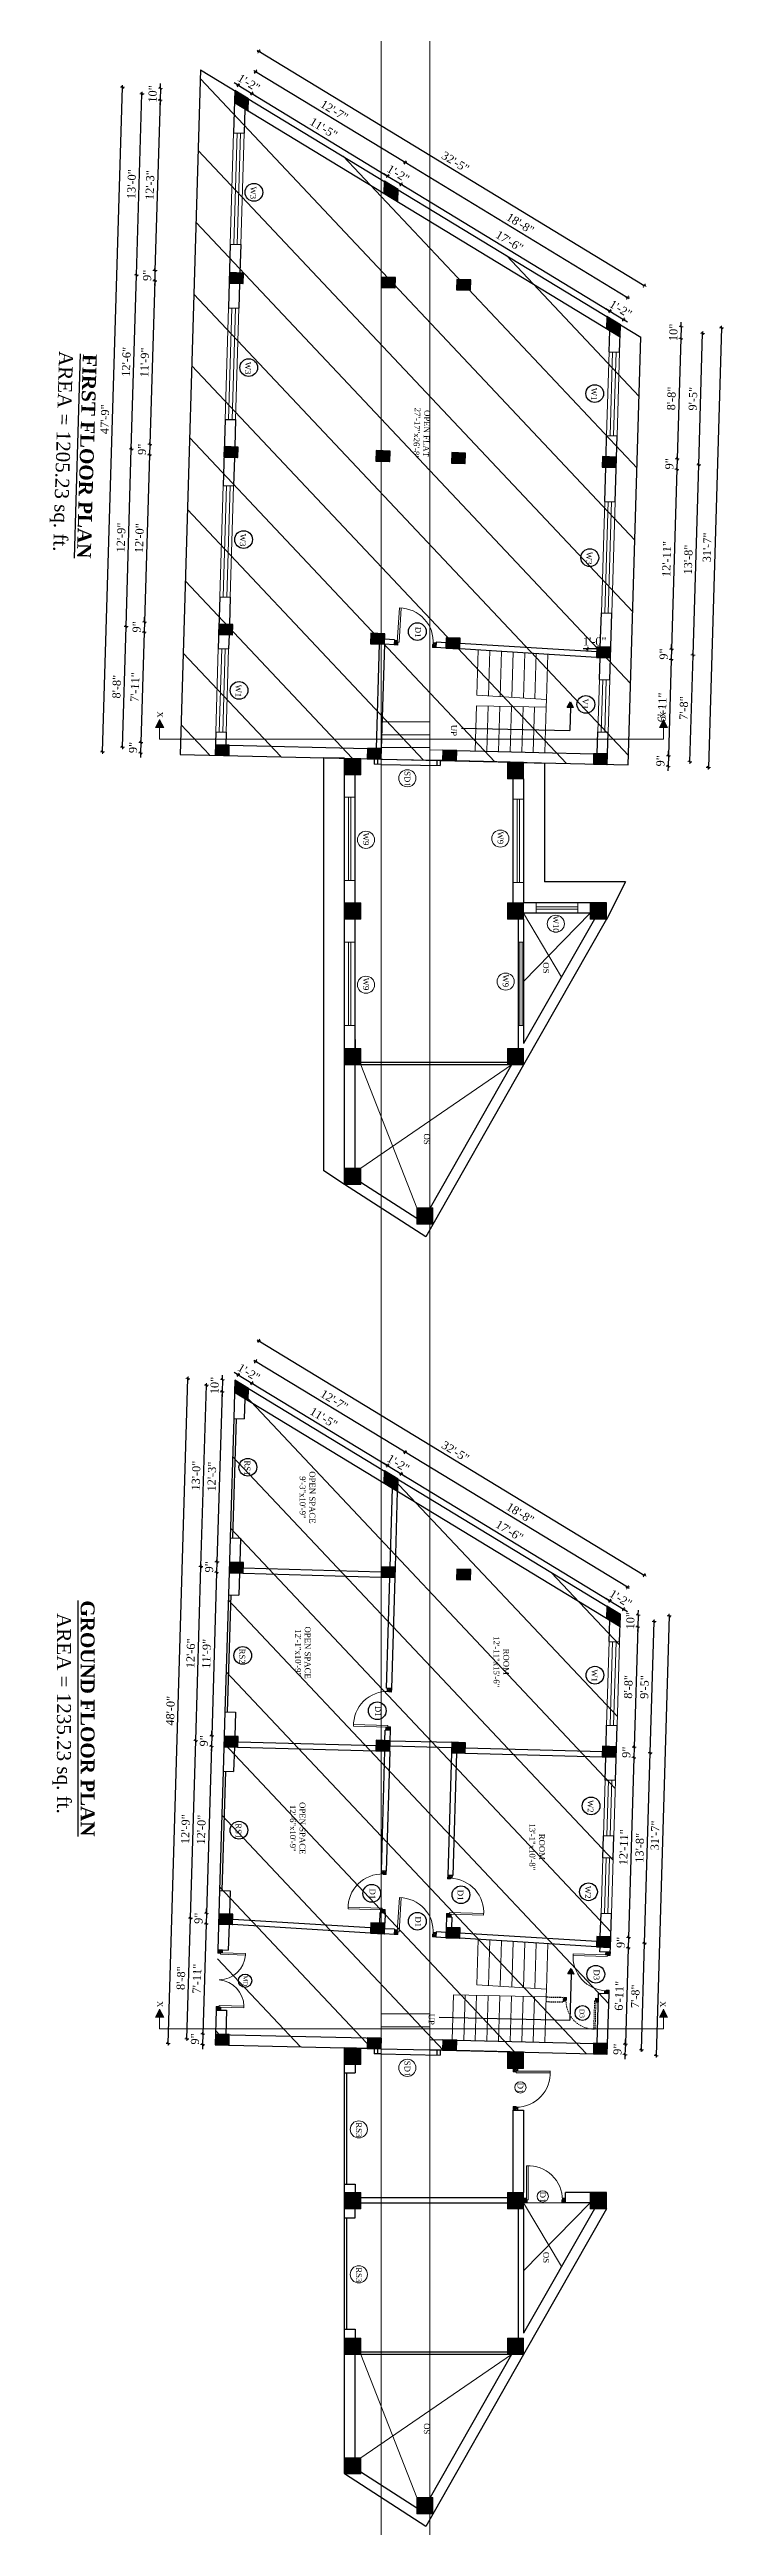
# Model space of a CAD drawing. Header units: inches. Extents: x 4069 to 291496, y -47643 to 12535.
# Drawn here: x 145226 to 145807, y -21254 to -19120 of the extents above; entities that cross this region are included whole.
import ezdxf

# ---------------------------------------------------------------- set-up
doc = ezdxf.new("R2010")
doc.units = ezdxf.units.IN
doc.header["$LTSCALE"] = 5
doc.header["$MEASUREMENT"] = 0
doc.linetypes.add('HIDDEN', pattern=[0.375, 0.25, -0.125])
for name, color, linetype, lineweight in [('A-WALL', 7, 'Continuous', 9), ('Dimension', 7, 'Continuous', 18), ('DOOR', 62, 'Continuous', 0), ('Dw', 2, 'Continuous', 18), ('tefriş', 30, 'Continuous', 9)]:
    doc.layers.add(name, color=color, linetype=linetype, lineweight=lineweight)
doc.layers.add('dim line', color=7, linetype='Continuous', lineweight=15, true_color=0xfab2b2)
doc.layers.add('TEXT', color=6, linetype='Continuous')
doc.layers.add('WALL', color=7, linetype='Continuous')
doc.styles.add('ordinary', font='times.ttf')
doc.dimstyles.new('Copy of 96', dxfattribs={"dimtxt": 7, "dimasz": 4, "dimexe": 0.5, "dimexo": 0.5, "dimgap": 3, "dimtad": 1, "dimdec": 1, "dimzin": 11, "dimdsep": 46, "dimlunit": 4, "dimtxsty": 'ordinary', "dimblk": 'OBLIQUE', "dimcen": 0.09, "dimse1": 1, "dimse2": 1, "dimclrt": 6, "dimazin": 0, "dimtfac": 1, "dimtdec": 1, "dimtix": 1, "dimtmove": 2, "dimatfit": 3, "dimldrblk": 'leader', "dimfxl": 0.5, "dimfxlon": 1, "dimtolj": 1, "dimtzin": 0, "dimarcsym": 0})

msp = doc.modelspace()

# ---------------------------------------------------------------- texts
at = {"layer": 'TEXT', "style": 'ordinary'}
for s, height, rotation, p in [('W3', 5, 268.29037351, (145399.41976, -19238.02576)), ('W3', 5, 268.29037351, (145394.91141, -19389.03762)), ('W1', 5, 268.29037351, (145693.00336, -19411.40716)), ('W3', 5, 268.29037351, (145390.48816, -19537.19922)), ('W3', 5, 268.29037351, (145688.78195, -19552.8078)), ('D1', 5, 268.28959735, (145541.30153, -19617.44872)), ('W1', 5, 268.29037351, (145386.60885, -19667.14089)), ('V1', 5, 268.29037351, (145685.36868, -19679.20022)), ('UP', 5, 268.28959735, (145572.19177, -19701.88311)), ('SD1', 5, 270, (145532.04808, -19741.85444)), ('W9', 5, 270, (145496.38968, -19794.90052)), ('W9', 5, 270, (145612.20753, -19793.84156)), ('W10', 5, 270, (145659.98488, -19866.39057)), ('OS', 5, 270, (145651.58382, -19906.53977)), ('W9', 5, 270, (145496.38968, -19919.78935)), ('W9', 5, 270, (145616.70753, -19917.06809)), ('OS', 5, 270, (145548.75316, -20054.09245)), ('RS1', 5, 270, (145394.2078, -20335.72382)), ('RS2', 5, 270, (145389.78244, -20497.88276)), ('W1', 5, 270, (145693.20895, -20515.69867)), ('D1', 5, 270, (145506.75178, -20547.27546)), ('W2', 5, 270, (145689.84731, -20628.30026)), ('RS1', 5, 270, (145386.53534, -20648.42522)), ('D1', 5, 270, (145502.05421, -20704.6256)), ('D1', 5, 270, (145577.75435, -20705.75838)), ('W2', 5, 270, (145687.63706, -20702.33502)), ('D1', 5, 270, (145541.30153, -20728.62663)), ('MD', 3.75, 270, (145393.09216, -20779.57703)), ('D3', 5, 270, (145695.0595, -20774.35061)), ('UP', 5, 270, (145552.79686, -20812.482)), ('D3', 4.1665, 270, (145682.90233, -20808.39446)), ('SD1', 5, 270, (145532.04808, -20853.03235)), ('D1', 5, 270, (145629.42753, -20871.91937)), ('RS3', 5, 270, (145490.21296, -20906.07843)), ('D1', 5, 270, (145648.6481, -20965.82445)), ('OS', 5, 270, (145651.58382, -21017.71767)), ('RS3', 5, 270, (145490.21296, -21030.96725)), ('OS', 5, 270, (145548.75316, -21165.27036))]:
    msp.add_text(s, height=height, rotation=rotation, dxfattribs=at).set_placement(p)
at = {"layer": 'TEXT', "char_height": 12, "width": 219.8150831, "attachment_point": 8, "style": 'ordinary'}
for s, insert, rotation in [('AREA = 1205.23 sq. ft.', (145228.0923, -19465.9859), 268.28959735), ('{\\fTimes New Roman|b1|i0|c0|p18;\\LFIRST FLOOR PLAN}', (145252.21529, -19470.29243), 268.28959735), ('{\\fTimes New Roman|b1|i0|c0|p18;\\LGROUND FLOOR PLAN}', (145252.91391, -20558.06927), 270), ('AREA = 1235.23 sq. ft.', (145228.79092, -20553.76273), 270)]:
    msp.add_mtext(s, dxfattribs=dict(at, insert=insert, rotation=rotation))
at = {"layer": 'TEXT', "char_height": 5, "attachment_point": 8, "style": 'ordinary'}
for s, insert, rotation in [('OPEN FLAT\\P27\'-17"x26\'-8"', (145540.18055, -19450.66193), 268.28959735), ('OPEN SPACE\\P9\'-3"x10\'-9"', (145441.75903, -20367.66888), 270), ('OPEN SPACE\\P12\'-1"x10\'-9"', (145437.76704, -20501.38508), 270), ('ROOM\\P12\'-11"x15\'-6"', (145608.78396, -20509.21521), 270), ('OPEN SPACE\\P12\'-6"x10\'-9"', (145433.2494, -20652.70806), 270), ('ROOM\\P13\'-1"x10\'-8"', (145639.58883, -20668.71414), 270)]:
    msp.add_mtext_dynamic_manual_height_columns(s, width=101.5687276, gutter_width=1720.71691, heights=[0], dxfattribs=dict(at, insert=insert, rotation=rotation))

# ---------------------------------------------------------------- blocks, each defined once
blk = doc.blocks.new('C1a')
at = {"color": 1, "ltscale": 5}
for p, q in [((18657.7, 4625.8), (18648.7, 4625.8)), ((18648.7, 4625.8), (18648.8, 4613.8)), ((18648.8, 4613.8), (18657.8, 4613.8)), ((18657.8, 4613.8), (18657.7, 4625.8))]:
    blk.add_line(p, q, dxfattribs=at)
blk = doc.blocks.new('c2a')
at = {"color": 1, "ltscale": 5}
for p, q in [((18091.6, 4625.8), (18084.8, 4613.8)), ((18084.8, 4613.8), (18095.2, 4613.8)), ((18102, 4625.8), (18091.6, 4625.8)), ((18095.2, 4613.8), (18102, 4625.8))]:
    blk.add_line(p, q, dxfattribs=at)
blk = doc.blocks.new('A$C27B36B59')
at = {"layer": 'DOOR'}
for p, q in [((0, 4), (0, 0)), ((2.5, 4), (0, 4)), ((0, 0), (3, 0)), ((2.5, 2.5), (2.5, 4)), ((3, 2.5), (2.5, 2.5)), ((3, 0), (3, 2.5))]:
    blk.add_line(p, q, dxfattribs=at)
for centre, radius, start, end in [((-1.4, -0.5), 4.75, 22.1411, 72.838), ((1.3, 2.1), 1.64, 45.138, 144.8948), ((2.2, 0.3), 2.49, 83.3149, 152.658), ((0.1, 0.4), 2.05, 349.4875, 93.6805), ((2, -0.5), 2.01, 58.7447, 166.495), ((-0.1, 0.3), 1.13, 343.542, 86.947), ((2.1, -0.4), 1.17, 38.2816, 160.1519)]:
    blk.add_arc(centre, radius, start, end, dxfattribs=at)
blk = doc.blocks.new('D2')
at = {"layer": 'DOOR'}
for p, q in [((74474, 24047.6), (74474, 24018.1)), ((74474, 24047.6), (74475.5, 24047.6)), ((74475.5, 24047.6), (74475.5, 24018.1))]:
    blk.add_line(p, q, dxfattribs=at)
blk.add_arc((74474, 24047.6), 29.5, 180, 272.9146, dxfattribs=at)
at = {"layer": 'DOOR', "xscale": -1, "rotation": 180}
blk.add_blockref('A$C27B36B59', (74442, 24050.1), dxfattribs=at)
at = {"layer": 'DOOR', "rotation": 180}
blk.add_blockref('A$C27B36B59', (74478, 24050.1), dxfattribs=at)
blk = doc.blocks.new('smalldoor hidden')
at = {"layer": 'DOOR', "linetype": 'HIDDEN'}
for p, q in [((9851.6, -757.2), (9876.2, -757.2)), ((9851.6, -758.4), (9851.6, -757.2)), ((9851.6, -758.4), (9876.2, -758.4))]:
    blk.add_line(p, q, dxfattribs=at)
blk.add_arc((9851.6, -758.4), 24.6, 270, 2.9146, dxfattribs=at)
at = {"layer": 'DOOR', "linetype": 'HIDDEN', "yscale": 0.8333000000020547, "zscale": 0.8333000000002357, "rotation": 270}
for p, xscale in [((9849.5, -755.1), 0.8332999999984168), ((9849.5, -785.1), -0.8332999999984168)]:
    blk.add_blockref('A$C27B36B59', p, dxfattribs=dict(at, xscale=xscale))
blk = doc.blocks.new('x-x')
at = {"ltscale": 5}
for points in [[(11364, -701.5), (11364, -694.5), (11357.1, -698.1)], [(11364, -1135.5), (11364, -1128.5), (11357.1, -1132.1)]]:
    blk.add_hatch(color=256, dxfattribs=at).paths.add_polyline_path(points)
for p, q in [((11364, -694.5), (11357.1, -698.1)), ((11357.1, -698.1), (11364, -701.5)), ((11364, -701.5), (11364, -694.5)), ((11374.1, -698.1), (11364, -698.1)), ((11374.1, -698.1), (11374.1, -1132.1)), ((11364, -1128.5), (11357.1, -1132.1)), ((11364, -1135.5), (11364, -1128.5)), ((11357.1, -1132.1), (11364, -1135.5)), ((11374.1, -1132.1), (11364, -1132.1))]:
    blk.add_line(p, q, dxfattribs=at)
at = {"layer": 'A-WALL', "color": 1, "ltscale": 5}
blk.add_line((11374.1, -1120.1), (11374.1, -1132.1), dxfattribs=at)
at = {"layer": 'TEXT', "style": 'ordinary'}
for p in [(11350.1, -701), (11350.1, -1134.1)]:
    blk.add_text('X', height=5, dxfattribs=at).set_placement(p)
blk = doc.blocks.new('oblique')
at = {"color": 0, "lineweight": -2}
blk.add_line((0.25, 0.25), (-0.25, -0.25), dxfattribs=at)
at = {"layer": 'dim line', "lineweight": 9}
for p, q in [((-0.4375, 0), (0.4375, 0)), ((0, 0.4375), (0, -0.4375))]:
    blk.add_line(p, q, dxfattribs=at)
blk = doc.blocks.new('*D4844')
at = {"layer": 'A-WALL', "color": 0, "lineweight": -2, "ltscale": 50, "transparency": 16777216}
blk.add_line((145344.6, -20834.1), (145347.7, -20730.1), dxfattribs=at)
at = {"layer": 'Defpoints', "color": 0, "ltscale": 50, "transparency": 16777216}
for p in [(145347.7, -20730.1), (145372.1, -20730.8), (145369, -20834.8)]:
    blk.add_point(p, dxfattribs=at)
at = {"layer": 'A-WALL', "color": 0, "lineweight": -2, "ltscale": 50, "transparency": 16777216, "xscale": 4, "yscale": 4, "zscale": 4}
for p, rotation in [((145347.7, -20730.1), 88.2899854281443), ((145344.6, -20834.1), 268.2899854281443)]:
    blk.add_blockref('oblique', p, dxfattribs=dict(at, rotation=rotation))
at = {"layer": 'A-WALL', "color": 6, "ltscale": 50, "transparency": 16777216, "insert": (145339.5, -20781.9), "char_height": 7, "attachment_point": 5, "rotation": 88.29, "style": 'ordinary'}
blk.add_mtext('\\A1;8\'-8"', dxfattribs=at)
blk = doc.blocks.new('_OBLIQUE')
at = {"color": 0, "linetype": 'ByBlock'}
blk.add_line((-0.5, -0.5), (0.5, 0.5), dxfattribs=at)
blk = doc.blocks.new('leader')
at = {"layer": 'Dimension'}
for p, q in [((-4.42, 0), (4.42, 0)), ((0, -4.33), (0, 4.33))]:
    blk.add_line(p, q, dxfattribs=at)
blk = doc.blocks.new('*D4823')
at = {"layer": 'A-WALL', "color": 0, "lineweight": -2, "ltscale": 50, "transparency": 16777216}
blk.add_line((145347.7, -20730.1), (145352.2, -20577.2), dxfattribs=at)
at = {"layer": 'Defpoints', "color": 0, "ltscale": 50, "transparency": 16777216}
for p in [(145352.2, -20577.2), (145376.6, -20577.9), (145372.1, -20730.8)]:
    blk.add_point(p, dxfattribs=at)
at = {"layer": 'A-WALL', "color": 0, "lineweight": -2, "ltscale": 50, "transparency": 16777216, "xscale": 4, "yscale": 4, "zscale": 4}
for p, rotation in [((145352.2, -20577.2), 88.28998542889802), ((145347.7, -20730.1), 268.289985428898)]:
    blk.add_blockref('oblique', p, dxfattribs=dict(at, rotation=rotation))
at = {"layer": 'A-WALL', "color": 6, "ltscale": 50, "transparency": 16777216, "insert": (145343.4, -20653.5), "char_height": 7, "attachment_point": 5, "rotation": 88.29, "style": 'ordinary'}
blk.add_mtext('\\A1;12\'-9"', dxfattribs=at)
blk = doc.blocks.new('*D4824')
at = {"layer": 'A-WALL', "color": 0, "lineweight": -2, "ltscale": 50, "transparency": 16777216}
blk.add_line((145352.2, -20577.2), (145356.7, -20427.2), dxfattribs=at)
at = {"layer": 'Defpoints', "color": 0, "ltscale": 50, "transparency": 16777216}
for p in [(145356.7, -20427.2), (145381.1, -20428), (145376.6, -20577.9)]:
    blk.add_point(p, dxfattribs=at)
at = {"layer": 'A-WALL', "color": 0, "lineweight": -2, "ltscale": 50, "transparency": 16777216, "xscale": 4, "yscale": 4, "zscale": 4}
for p, rotation in [((145356.7, -20427.2), 88.28998542889802), ((145352.2, -20577.2), 268.289985428898)]:
    blk.add_blockref('oblique', p, dxfattribs=dict(at, rotation=rotation))
at = {"layer": 'A-WALL', "color": 6, "ltscale": 50, "transparency": 16777216, "insert": (145347.9, -20502), "char_height": 7, "attachment_point": 5, "rotation": 88.29, "style": 'ordinary'}
blk.add_mtext('\\A1;12\'-6"', dxfattribs=at)
blk = doc.blocks.new('*D4825')
at = {"layer": 'A-WALL', "color": 0, "lineweight": -2, "ltscale": 50, "transparency": 16777216}
blk.add_line((145356.7, -20427.2), (145361.4, -20271), dxfattribs=at)
at = {"layer": 'Defpoints', "color": 0, "ltscale": 50, "transparency": 16777216}
for p in [(145361.4, -20271), (145385.8, -20271.7), (145381.1, -20428)]:
    blk.add_point(p, dxfattribs=at)
at = {"layer": 'A-WALL', "color": 0, "lineweight": -2, "ltscale": 50, "transparency": 16777216, "xscale": 4, "yscale": 4, "zscale": 4}
for p, rotation in [((145361.4, -20271), 88.28998542889802), ((145356.7, -20427.2), 268.289985428898)]:
    blk.add_blockref('oblique', p, dxfattribs=dict(at, rotation=rotation))
at = {"layer": 'A-WALL', "color": 6, "ltscale": 50, "transparency": 16777216, "insert": (145352.5, -20348.9), "char_height": 7, "attachment_point": 5, "rotation": 88.29, "style": 'ordinary'}
blk.add_mtext('\\A1;13\'-0"', dxfattribs=at)
blk = doc.blocks.new('*D4687')
at = {"layer": 'A-WALL', "color": 0, "lineweight": -2, "ltscale": 50, "transparency": 16777216}
blk.add_line((145328.4, -20838.1), (145345.5, -20265.3), dxfattribs=at)
at = {"layer": 'Defpoints', "color": 0, "ltscale": 50, "transparency": 16777216}
for p in [(145345.5, -20265.3), (145385.9, -20266.5), (145368.8, -20839.3)]:
    blk.add_point(p, dxfattribs=at)
at = {"layer": 'A-WALL', "color": 0, "lineweight": -2, "ltscale": 50, "transparency": 16777216, "xscale": 4, "yscale": 4, "zscale": 4}
for p, rotation in [((145345.5, -20265.3), 88.28998542889802), ((145328.4, -20838.1), 268.289985428898)]:
    blk.add_blockref('oblique', p, dxfattribs=dict(at, rotation=rotation))
at = {"layer": 'A-WALL', "color": 6, "ltscale": 50, "transparency": 16777216, "insert": (145330.4, -20551.5), "char_height": 7, "attachment_point": 5, "rotation": 88.29, "style": 'ordinary'}
blk.add_mtext('\\A1;48\'-0"', dxfattribs=at)
blk = doc.blocks.new('*D4826')
at = {"layer": 'A-WALL', "color": 0, "lineweight": -2, "ltscale": 50, "transparency": 16777216}
for p, q in [((145388.7, -20262), (145385.3, -20259.9)), ((145388.7, -20262), (145400.5, -20269.2)), ((145400.5, -20269.2), (145403.9, -20271.2))]:
    blk.add_line(p, q, dxfattribs=at)
at = {"layer": 'Defpoints', "color": 0, "ltscale": 50, "transparency": 16777216}
for p in [(145385.9, -20266.5), (145397.7, -20273.7), (145400.5, -20269.2)]:
    blk.add_point(p, dxfattribs=at)
at = {"layer": 'A-WALL', "color": 0, "lineweight": -2, "ltscale": 50, "transparency": 16777216, "xscale": 4, "yscale": 4, "zscale": 4}
for p, rotation in [((145388.7, -20262), 328.7014709224883), ((145400.5, -20269.2), 148.7014709224883)]:
    blk.add_blockref('oblique', p, dxfattribs=dict(at, rotation=rotation))
at = {"layer": 'A-WALL', "color": 6, "ltscale": 50, "transparency": 16777216, "insert": (145398, -20260), "char_height": 7, "attachment_point": 5, "rotation": 328.7015, "style": 'ordinary'}
blk.add_mtext('\\A1;1\'-2"', dxfattribs=at)
blk = doc.blocks.new('*D4827')
at = {"layer": 'A-WALL', "color": 0, "lineweight": -2, "ltscale": 50, "transparency": 16777216}
blk.add_line((145400.5, -20269.2), (145517.4, -20340.2), dxfattribs=at)
at = {"layer": 'Defpoints', "color": 0, "ltscale": 50, "transparency": 16777216}
for p in [(145397.7, -20273.7), (145514.6, -20344.8), (145517.4, -20340.2)]:
    blk.add_point(p, dxfattribs=at)
at = {"layer": 'A-WALL', "color": 0, "lineweight": -2, "ltscale": 50, "transparency": 16777216, "xscale": 4, "yscale": 4, "zscale": 4}
for p, rotation in [((145400.5, -20269.2), 148.7014709242149), ((145517.4, -20340.2), 328.701470924215)]:
    blk.add_blockref('oblique', p, dxfattribs=dict(at, rotation=rotation))
at = {"layer": 'A-WALL', "color": 6, "ltscale": 50, "transparency": 16777216, "insert": (145462.4, -20299.1), "char_height": 7, "attachment_point": 5, "rotation": 328.7015, "style": 'ordinary'}
blk.add_mtext('\\A1;11\'-5"', dxfattribs=at)
blk = doc.blocks.new('*D4828')
at = {"layer": 'A-WALL', "color": 0, "lineweight": -2, "ltscale": 50, "transparency": 16777216}
for p, q in [((145517.4, -20340.2), (145514, -20338.2)), ((145517.4, -20340.2), (145529.2, -20347.4)), ((145529.2, -20347.4), (145532.6, -20349.5))]:
    blk.add_line(p, q, dxfattribs=at)
at = {"layer": 'Defpoints', "color": 0, "ltscale": 50, "transparency": 16777216}
for p in [(145514.6, -20344.8), (145526.4, -20352), (145529.2, -20347.4)]:
    blk.add_point(p, dxfattribs=at)
at = {"layer": 'A-WALL', "color": 0, "lineweight": -2, "ltscale": 50, "transparency": 16777216, "xscale": 4, "yscale": 4, "zscale": 4}
for p, rotation in [((145517.4, -20340.2), 328.701470924215), ((145529.2, -20347.4), 148.7014709242149)]:
    blk.add_blockref('oblique', p, dxfattribs=dict(at, rotation=rotation))
at = {"layer": 'A-WALL', "color": 6, "ltscale": 50, "transparency": 16777216, "insert": (145526.7, -20338.3), "char_height": 7, "attachment_point": 5, "rotation": 328.7015, "style": 'ordinary'}
blk.add_mtext('\\A1;1\'-2"', dxfattribs=at)
blk = doc.blocks.new('*D4829')
at = {"layer": 'A-WALL', "color": 0, "lineweight": -2, "ltscale": 50, "transparency": 16777216}
blk.add_line((145529.2, -20347.4), (145709, -20456.7), dxfattribs=at)
at = {"layer": 'Defpoints', "color": 0, "ltscale": 50, "transparency": 16777216}
for p in [(145526.4, -20352), (145706.3, -20461.3), (145709, -20456.7)]:
    blk.add_point(p, dxfattribs=at)
at = {"layer": 'A-WALL', "color": 0, "lineweight": -2, "ltscale": 50, "transparency": 16777216, "xscale": 4, "yscale": 4, "zscale": 4}
for p, rotation in [((145529.2, -20347.4), 148.7014709242149), ((145709, -20456.7), 328.701470924215)]:
    blk.add_blockref('oblique', p, dxfattribs=dict(at, rotation=rotation))
at = {"layer": 'A-WALL', "color": 6, "ltscale": 50, "transparency": 16777216, "insert": (145622.5, -20396.5), "char_height": 7, "attachment_point": 5, "rotation": 328.7015, "style": 'ordinary'}
blk.add_mtext('\\A1;17\'-6"', dxfattribs=at)
blk = doc.blocks.new('*D4830')
at = {"layer": 'A-WALL', "color": 0, "lineweight": -2, "ltscale": 50, "transparency": 16777216}
for p, q in [((145709, -20456.7), (145705.6, -20454.7)), ((145709, -20456.7), (145720.8, -20463.9)), ((145720.8, -20463.9), (145724.2, -20466))]:
    blk.add_line(p, q, dxfattribs=at)
at = {"layer": 'Defpoints', "color": 0, "ltscale": 50, "transparency": 16777216}
for p in [(145706.3, -20461.3), (145720.8, -20463.9), (145718, -20468.5)]:
    blk.add_point(p, dxfattribs=at)
at = {"layer": 'A-WALL', "color": 0, "lineweight": -2, "ltscale": 50, "transparency": 16777216, "xscale": 4, "yscale": 4, "zscale": 4}
for p, rotation in [((145709, -20456.7), 328.701470924215), ((145720.8, -20463.9), 148.7014709242149)]:
    blk.add_blockref('oblique', p, dxfattribs=dict(at, rotation=rotation))
at = {"layer": 'A-WALL', "color": 6, "ltscale": 50, "transparency": 16777216, "insert": (145718.3, -20454.8), "char_height": 7, "attachment_point": 5, "rotation": 328.7015, "style": 'ordinary'}
blk.add_mtext('\\A1;1\'-2"', dxfattribs=at)
blk = doc.blocks.new('*D4831')
at = {"layer": 'A-WALL', "color": 0, "lineweight": -2, "ltscale": 50, "transparency": 16777216}
blk.add_line((145724.2, -20445.1), (145532.6, -20328.6), dxfattribs=at)
at = {"layer": 'Defpoints', "color": 0, "ltscale": 50, "transparency": 16777216}
for p in [(145532.6, -20328.6), (145520.5, -20348.4), (145712.1, -20464.9)]:
    blk.add_point(p, dxfattribs=at)
at = {"layer": 'A-WALL', "color": 0, "lineweight": -2, "ltscale": 50, "transparency": 16777216, "xscale": 4, "yscale": 4, "zscale": 4}
for p, rotation in [((145532.6, -20328.6), 148.7014709224112), ((145724.2, -20445.1), 328.7014709224112)]:
    blk.add_blockref('oblique', p, dxfattribs=dict(at, rotation=rotation))
at = {"layer": 'A-WALL', "color": 6, "ltscale": 50, "transparency": 16777216, "insert": (145631.8, -20381.3), "char_height": 7, "attachment_point": 5, "rotation": 328.7015, "style": 'ordinary'}
blk.add_mtext('\\A1;18\'-8"', dxfattribs=at)
blk = doc.blocks.new('*D4832')
at = {"layer": 'A-WALL', "color": 0, "lineweight": -2, "ltscale": 50, "transparency": 16777216}
blk.add_line((145532.6, -20328.6), (145403.8, -20250.4), dxfattribs=at)
at = {"layer": 'Defpoints', "color": 0, "ltscale": 50, "transparency": 16777216}
for p in [(145403.8, -20250.4), (145391.8, -20270.1), (145520.5, -20348.4)]:
    blk.add_point(p, dxfattribs=at)
at = {"layer": 'A-WALL', "color": 0, "lineweight": -2, "ltscale": 50, "transparency": 16777216, "xscale": 4, "yscale": 4, "zscale": 4}
for p, rotation in [((145403.8, -20250.4), 148.7014709242149), ((145532.6, -20328.6), 328.701470924215)]:
    blk.add_blockref('oblique', p, dxfattribs=dict(at, rotation=rotation))
at = {"layer": 'A-WALL', "color": 6, "ltscale": 50, "transparency": 16777216, "insert": (145471.6, -20283.9), "char_height": 7, "attachment_point": 5, "rotation": 328.7015, "style": 'ordinary'}
blk.add_mtext('\\A1;12\'-7"', dxfattribs=at)
blk = doc.blocks.new('*D4688')
at = {"layer": 'A-WALL', "color": 0, "lineweight": -2, "ltscale": 50, "transparency": 16777216}
blk.add_line((145406.5, -20232.8), (145738.6, -20434.7), dxfattribs=at)
at = {"layer": 'Defpoints', "color": 0, "ltscale": 50, "transparency": 16777216}
for p in [(145385.9, -20266.5), (145738.6, -20434.7), (145718, -20468.5)]:
    blk.add_point(p, dxfattribs=at)
at = {"layer": 'A-WALL', "color": 0, "lineweight": -2, "ltscale": 50, "transparency": 16777216, "xscale": 4, "yscale": 4, "zscale": 4}
for p, rotation in [((145406.5, -20232.8), 148.7014709224075), ((145738.6, -20434.7), 328.7014709224075)]:
    blk.add_blockref('oblique', p, dxfattribs=dict(at, rotation=rotation))
at = {"layer": 'A-WALL', "color": 6, "ltscale": 50, "transparency": 16777216, "insert": (145575.9, -20328.1), "char_height": 7, "attachment_point": 5, "rotation": 328.7015, "style": 'ordinary'}
blk.add_mtext('\\A1;32\'-5"', dxfattribs=at)
blk = doc.blocks.new('*D4833')
at = {"layer": 'A-WALL', "color": 0, "lineweight": -2, "ltscale": 50, "transparency": 16777216}
for p, q in [((145733.3, -20468.9), (145733.5, -20464.9)), ((145733, -20479.3), (145732.9, -20483.3)), ((145733.3, -20468.9), (145733, -20479.3))]:
    blk.add_line(p, q, dxfattribs=at)
at = {"layer": 'Defpoints', "color": 0, "ltscale": 50, "transparency": 16777216}
for p in [(145717.7, -20478.8), (145718, -20468.5), (145733, -20479.3)]:
    blk.add_point(p, dxfattribs=at)
at = {"layer": 'A-WALL', "color": 0, "lineweight": -2, "ltscale": 50, "transparency": 16777216, "xscale": 4, "yscale": 4, "zscale": 4}
for p, rotation in [((145733, -20479.3), 88.28998542816547), ((145733.3, -20468.9), 268.2899854281655)]:
    blk.add_blockref('oblique', p, dxfattribs=dict(at, rotation=rotation))
at = {"layer": 'A-WALL', "color": 6, "ltscale": 50, "transparency": 16777216, "insert": (145726.6, -20473.9), "char_height": 7, "attachment_point": 5, "rotation": 88.29, "style": 'ordinary'}
blk.add_mtext('\\A1;10"', dxfattribs=at)
blk = doc.blocks.new('*D4834')
at = {"layer": 'A-WALL', "color": 0, "lineweight": -2, "ltscale": 50, "transparency": 16777216}
blk.add_line((145733, -20479.3), (145729.9, -20582.9), dxfattribs=at)
at = {"layer": 'Defpoints', "color": 0, "ltscale": 50, "transparency": 16777216}
for p in [(145717.7, -20478.8), (145714.6, -20582.4), (145729.9, -20582.9)]:
    blk.add_point(p, dxfattribs=at)
at = {"layer": 'A-WALL', "color": 0, "lineweight": -2, "ltscale": 50, "transparency": 16777216, "xscale": 4, "yscale": 4, "zscale": 4}
for p, rotation in [((145733, -20479.3), 88.28998542889805), ((145729.9, -20582.9), 268.2899854288981)]:
    blk.add_blockref('oblique', p, dxfattribs=dict(at, rotation=rotation))
at = {"layer": 'A-WALL', "color": 6, "ltscale": 50, "transparency": 16777216, "insert": (145724.9, -20530.9), "char_height": 7, "attachment_point": 5, "rotation": 88.29, "style": 'ordinary'}
blk.add_mtext('\\A1;8\'-8"', dxfattribs=at)
blk = doc.blocks.new('*D4835')
at = {"layer": 'A-WALL', "color": 0, "lineweight": -2, "ltscale": 50, "transparency": 16777216}
for p, q in [((145729.7, -20591.9), (145729.6, -20595.9)), ((145729.9, -20582.9), (145729.7, -20591.9)), ((145729.9, -20582.9), (145730.1, -20578.9))]:
    blk.add_line(p, q, dxfattribs=at)
at = {"layer": 'Defpoints', "color": 0, "ltscale": 50, "transparency": 16777216}
for p in [(145714.4, -20591.4), (145714.6, -20582.4), (145729.7, -20591.9)]:
    blk.add_point(p, dxfattribs=at)
at = {"layer": 'A-WALL', "color": 0, "lineweight": -2, "ltscale": 50, "transparency": 16777216, "xscale": 4, "yscale": 4, "zscale": 4}
for p, rotation in [((145729.7, -20591.9), 88.28998542889808), ((145729.9, -20582.9), 268.2899854288981)]:
    blk.add_blockref('oblique', p, dxfattribs=dict(at, rotation=rotation))
at = {"layer": 'A-WALL', "color": 6, "ltscale": 50, "transparency": 16777216, "insert": (145723.2, -20587.2), "char_height": 7, "attachment_point": 5, "rotation": 88.29, "style": 'ordinary'}
blk.add_mtext('\\A1;9"', dxfattribs=at)
blk = doc.blocks.new('*D4836')
at = {"layer": 'A-WALL', "color": 0, "lineweight": -2, "ltscale": 50, "transparency": 16777216}
blk.add_line((145729.7, -20591.9), (145725.1, -20746.8), dxfattribs=at)
at = {"layer": 'Defpoints', "color": 0, "ltscale": 50, "transparency": 16777216}
for p in [(145714.4, -20591.4), (145709.7, -20746.3), (145725.1, -20746.8)]:
    blk.add_point(p, dxfattribs=at)
at = {"layer": 'A-WALL', "color": 0, "lineweight": -2, "ltscale": 50, "transparency": 16777216, "xscale": 4, "yscale": 4, "zscale": 4}
for p, rotation in [((145729.7, -20591.9), 88.28998542889805), ((145725.1, -20746.8), 268.2899854288981)]:
    blk.add_blockref('oblique', p, dxfattribs=dict(at, rotation=rotation))
at = {"layer": 'A-WALL', "color": 6, "ltscale": 50, "transparency": 16777216, "insert": (145720.9, -20669.1), "char_height": 7, "attachment_point": 5, "rotation": 88.29, "style": 'ordinary'}
blk.add_mtext('\\A1;12\'-11"', dxfattribs=at)
blk = doc.blocks.new('*D4837')
at = {"layer": 'A-WALL', "color": 0, "lineweight": -2, "ltscale": 50, "transparency": 16777216}
for p, q in [((145725.1, -20746.8), (145725.2, -20742.8)), ((145724.8, -20755.8), (145724.7, -20759.8)), ((145725.1, -20746.8), (145724.8, -20755.8))]:
    blk.add_line(p, q, dxfattribs=at)
at = {"layer": 'Defpoints', "color": 0, "ltscale": 50, "transparency": 16777216}
for p in [(145709.5, -20755.3), (145709.7, -20746.3), (145724.8, -20755.8)]:
    blk.add_point(p, dxfattribs=at)
at = {"layer": 'A-WALL', "color": 0, "lineweight": -2, "ltscale": 50, "transparency": 16777216, "xscale": 4, "yscale": 4, "zscale": 4}
for p, rotation in [((145724.8, -20755.8), 88.28998542889808), ((145725.1, -20746.8), 268.2899854288981)]:
    blk.add_blockref('oblique', p, dxfattribs=dict(at, rotation=rotation))
at = {"layer": 'A-WALL', "color": 6, "ltscale": 50, "transparency": 16777216, "insert": (145718.4, -20751.1), "char_height": 7, "attachment_point": 5, "rotation": 88.29, "style": 'ordinary'}
blk.add_mtext('\\A1;9"', dxfattribs=at)
blk = doc.blocks.new('*D4838')
at = {"layer": 'A-WALL', "color": 0, "lineweight": -2, "ltscale": 50, "transparency": 16777216}
blk.add_line((145724.8, -20755.8), (145722.3, -20838.8), dxfattribs=at)
at = {"layer": 'Defpoints', "color": 0, "ltscale": 50, "transparency": 16777216}
for p in [(145709.5, -20755.3), (145707, -20838.3), (145722.3, -20838.8)]:
    blk.add_point(p, dxfattribs=at)
at = {"layer": 'A-WALL', "color": 0, "lineweight": -2, "ltscale": 50, "transparency": 16777216, "xscale": 4, "yscale": 4, "zscale": 4}
for p, rotation in [((145724.8, -20755.8), 88.28998542889805), ((145722.3, -20838.8), 268.2899854288981)]:
    blk.add_blockref('oblique', p, dxfattribs=dict(at, rotation=rotation))
at = {"layer": 'A-WALL', "color": 6, "ltscale": 50, "transparency": 16777216, "insert": (145717, -20797.1), "char_height": 7, "attachment_point": 5, "rotation": 88.29, "style": 'ordinary'}
blk.add_mtext('\\A1;6\'-11"', dxfattribs=at)
blk = doc.blocks.new('*D4839')
at = {"layer": 'A-WALL', "color": 0, "lineweight": -2, "ltscale": 50, "transparency": 16777216}
for p, q in [((145722, -20847.8), (145721.9, -20851.8)), ((145722.3, -20838.8), (145722, -20847.8)), ((145722.3, -20838.8), (145722.4, -20834.8))]:
    blk.add_line(p, q, dxfattribs=at)
at = {"layer": 'Defpoints', "color": 0, "ltscale": 50, "transparency": 16777216}
for p in [(145706.7, -20847.3), (145707, -20838.3), (145722, -20847.8)]:
    blk.add_point(p, dxfattribs=at)
at = {"layer": 'A-WALL', "color": 0, "lineweight": -2, "ltscale": 50, "transparency": 16777216, "xscale": 4, "yscale": 4, "zscale": 4}
for p, rotation in [((145722, -20847.8), 88.28998542889808), ((145722.3, -20838.8), 268.2899854288981)]:
    blk.add_blockref('oblique', p, dxfattribs=dict(at, rotation=rotation))
at = {"layer": 'A-WALL', "color": 6, "ltscale": 50, "transparency": 16777216, "insert": (145715.6, -20843.1), "char_height": 7, "attachment_point": 5, "rotation": 88.29, "style": 'ordinary'}
blk.add_mtext('\\A1;9"', dxfattribs=at)
blk = doc.blocks.new('*D4840')
at = {"layer": 'A-WALL', "color": 0, "lineweight": -2, "ltscale": 50, "transparency": 16777216}
blk.add_line((145736.1, -20843.7), (145738.8, -20751.7), dxfattribs=at)
at = {"layer": 'Defpoints', "color": 0, "ltscale": 50, "transparency": 16777216}
for p in [(145709.6, -20750.8), (145738.8, -20751.7), (145706.9, -20842.8)]:
    blk.add_point(p, dxfattribs=at)
at = {"layer": 'A-WALL', "color": 0, "lineweight": -2, "ltscale": 50, "transparency": 16777216, "xscale": 4, "yscale": 4, "zscale": 4}
for p, rotation in [((145738.8, -20751.7), 88.28998542815471), ((145736.1, -20843.7), 268.2899854281547)]:
    blk.add_blockref('oblique', p, dxfattribs=dict(at, rotation=rotation))
at = {"layer": 'A-WALL', "color": 6, "ltscale": 50, "transparency": 16777216, "insert": (145730.9, -20797.5), "char_height": 7, "attachment_point": 5, "rotation": 88.29, "style": 'ordinary'}
blk.add_mtext('\\A1;7\'-8"', dxfattribs=at)
blk = doc.blocks.new('*D4841')
at = {"layer": 'A-WALL', "color": 0, "lineweight": -2, "ltscale": 50, "transparency": 16777216}
blk.add_line((145738.8, -20751.7), (145743.7, -20587.8), dxfattribs=at)
at = {"layer": 'Defpoints', "color": 0, "ltscale": 50, "transparency": 16777216}
for p in [(145714.5, -20586.9), (145743.7, -20587.8), (145709.6, -20750.8)]:
    blk.add_point(p, dxfattribs=at)
at = {"layer": 'A-WALL', "color": 0, "lineweight": -2, "ltscale": 50, "transparency": 16777216, "xscale": 4, "yscale": 4, "zscale": 4}
for p, rotation in [((145743.7, -20587.8), 88.28998542889802), ((145738.8, -20751.7), 268.289985428898)]:
    blk.add_blockref('oblique', p, dxfattribs=dict(at, rotation=rotation))
at = {"layer": 'A-WALL', "color": 6, "ltscale": 50, "transparency": 16777216, "insert": (145734.7, -20669.6), "char_height": 7, "attachment_point": 5, "rotation": 88.29, "style": 'ordinary'}
blk.add_mtext('\\A1;13\'-8"', dxfattribs=at)
blk = doc.blocks.new('*D4842')
at = {"layer": 'A-WALL', "color": 0, "lineweight": -2, "ltscale": 50, "transparency": 16777216}
blk.add_line((145743.7, -20587.8), (145747.1, -20474.5), dxfattribs=at)
at = {"layer": 'Defpoints', "color": 0, "ltscale": 50, "transparency": 16777216}
for p in [(145717.9, -20473.6), (145747.1, -20474.5), (145714.5, -20586.9)]:
    blk.add_point(p, dxfattribs=at)
at = {"layer": 'A-WALL', "color": 0, "lineweight": -2, "ltscale": 50, "transparency": 16777216, "xscale": 4, "yscale": 4, "zscale": 4}
for p, rotation in [((145747.1, -20474.5), 88.28998542889802), ((145743.7, -20587.8), 268.289985428898)]:
    blk.add_blockref('oblique', p, dxfattribs=dict(at, rotation=rotation))
at = {"layer": 'A-WALL', "color": 6, "ltscale": 50, "transparency": 16777216, "insert": (145738.8, -20531), "char_height": 7, "attachment_point": 5, "rotation": 88.29, "style": 'ordinary'}
blk.add_mtext('\\A1;9\'-5"', dxfattribs=at)
blk = doc.blocks.new('*D4689')
at = {"layer": 'A-WALL', "color": 0, "lineweight": -2, "ltscale": 50, "transparency": 16777216}
blk.add_line((145760.1, -20469.7), (145748.8, -20848.6), dxfattribs=at)
at = {"layer": 'Defpoints', "color": 0, "ltscale": 50, "transparency": 16777216}
for p in [(145718, -20468.5), (145706.7, -20847.3), (145748.8, -20848.6)]:
    blk.add_point(p, dxfattribs=at)
at = {"layer": 'A-WALL', "color": 0, "lineweight": -2, "ltscale": 50, "transparency": 16777216, "xscale": 4, "yscale": 4, "zscale": 4}
for p, rotation in [((145760.1, -20469.7), 88.28998542889805), ((145748.8, -20848.6), 268.289985428898)]:
    blk.add_blockref('oblique', p, dxfattribs=dict(at, rotation=rotation))
at = {"layer": 'A-WALL', "color": 6, "ltscale": 50, "transparency": 16777216, "insert": (145747.9, -20658.9), "char_height": 7, "attachment_point": 5, "rotation": 88.29, "style": 'ordinary'}
blk.add_mtext('\\A1;31\'-7"', dxfattribs=at)
blk = doc.blocks.new('*D4690')
at = {"layer": 'A-WALL', "color": 0, "lineweight": -2, "ltscale": 50, "transparency": 16777216}
for p, q in [((145375.2, -20266.2), (145374.9, -20276.6)), ((145375.2, -20266.2), (145375.3, -20262.2)), ((145374.9, -20276.6), (145374.7, -20280.6))]:
    blk.add_line(p, q, dxfattribs=at)
at = {"layer": 'Defpoints', "color": 0, "ltscale": 50, "transparency": 16777216}
for p in [(145385.9, -20266.5), (145374.9, -20276.6), (145385.6, -20276.9)]:
    blk.add_point(p, dxfattribs=at)
at = {"layer": 'A-WALL', "color": 0, "lineweight": -2, "ltscale": 50, "transparency": 16777216, "xscale": 4, "yscale": 4, "zscale": 4}
for p, rotation in [((145374.9, -20276.6), 88.28998542889802), ((145375.2, -20266.2), 268.289985428898)]:
    blk.add_blockref('oblique', p, dxfattribs=dict(at, rotation=rotation))
at = {"layer": 'A-WALL', "color": 6, "ltscale": 50, "transparency": 16777216, "insert": (145368.5, -20271.2), "char_height": 7, "attachment_point": 5, "rotation": 88.29, "style": 'ordinary'}
blk.add_mtext('\\A1;10"', dxfattribs=at)
blk = doc.blocks.new('*D4691')
at = {"layer": 'A-WALL', "color": 0, "lineweight": -2, "ltscale": 50, "transparency": 16777216}
blk.add_line((145374.9, -20276.6), (145370.5, -20423.2), dxfattribs=at)
at = {"layer": 'Defpoints', "color": 0, "ltscale": 50, "transparency": 16777216}
for p in [(145385.6, -20276.9), (145370.5, -20423.2), (145381.2, -20423.5)]:
    blk.add_point(p, dxfattribs=at)
at = {"layer": 'A-WALL', "color": 0, "lineweight": -2, "ltscale": 50, "transparency": 16777216, "xscale": 4, "yscale": 4, "zscale": 4}
for p, rotation in [((145374.9, -20276.6), 88.28998542889805), ((145370.5, -20423.2), 268.289985428898)]:
    blk.add_blockref('oblique', p, dxfattribs=dict(at, rotation=rotation))
at = {"layer": 'A-WALL', "color": 6, "ltscale": 50, "transparency": 16777216, "insert": (145366.1, -20349.7), "char_height": 7, "attachment_point": 5, "rotation": 88.29, "style": 'ordinary'}
blk.add_mtext('\\A1;12\'-3"', dxfattribs=at)
blk = doc.blocks.new('*D4692')
at = {"layer": 'A-WALL', "color": 0, "lineweight": -2, "ltscale": 50, "transparency": 16777216}
for p, q in [((145370.5, -20423.2), (145370.2, -20432.2)), ((145370.5, -20423.2), (145370.6, -20419.2)), ((145370.2, -20432.2), (145370.1, -20436.2))]:
    blk.add_line(p, q, dxfattribs=at)
at = {"layer": 'Defpoints', "color": 0, "ltscale": 50, "transparency": 16777216}
for p in [(145381.2, -20423.5), (145370.2, -20432.2), (145381, -20432.5)]:
    blk.add_point(p, dxfattribs=at)
at = {"layer": 'A-WALL', "color": 0, "lineweight": -2, "ltscale": 50, "transparency": 16777216, "xscale": 4, "yscale": 4, "zscale": 4}
for p, rotation in [((145370.5, -20423.2), 268.289985428898), ((145370.2, -20432.2), 88.28998542889802)]:
    blk.add_blockref('oblique', p, dxfattribs=dict(at, rotation=rotation))
at = {"layer": 'A-WALL', "color": 6, "ltscale": 50, "transparency": 16777216, "insert": (145363.8, -20427.5), "char_height": 7, "attachment_point": 5, "rotation": 88.29, "style": 'ordinary'}
blk.add_mtext('\\A1;9"', dxfattribs=at)
blk = doc.blocks.new('*D4693')
at = {"layer": 'A-WALL', "color": 0, "lineweight": -2, "ltscale": 50, "transparency": 16777216}
blk.add_line((145370.2, -20432.2), (145366, -20573.1), dxfattribs=at)
at = {"layer": 'Defpoints', "color": 0, "ltscale": 50, "transparency": 16777216}
for p in [(145381, -20432.5), (145366, -20573.1), (145376.8, -20573.4)]:
    blk.add_point(p, dxfattribs=at)
at = {"layer": 'A-WALL', "color": 0, "lineweight": -2, "ltscale": 50, "transparency": 16777216, "xscale": 4, "yscale": 4, "zscale": 4}
for p, rotation in [((145370.2, -20432.2), 88.28998542889805), ((145366, -20573.1), 268.289985428898)]:
    blk.add_blockref('oblique', p, dxfattribs=dict(at, rotation=rotation))
at = {"layer": 'A-WALL', "color": 6, "ltscale": 50, "transparency": 16777216, "insert": (145361.5, -20502.4), "char_height": 7, "attachment_point": 5, "rotation": 88.29, "style": 'ordinary'}
blk.add_mtext('\\A1;11\'-9"', dxfattribs=at)
blk = doc.blocks.new('*D4694')
at = {"layer": 'A-WALL', "color": 0, "lineweight": -2, "ltscale": 50, "transparency": 16777216}
for p, q in [((145366, -20573.1), (145365.7, -20582.1)), ((145366, -20573.1), (145366.1, -20569.1)), ((145365.7, -20582.1), (145365.6, -20586.1))]:
    blk.add_line(p, q, dxfattribs=at)
at = {"layer": 'Defpoints', "color": 0, "ltscale": 50, "transparency": 16777216}
for p in [(145376.8, -20573.4), (145365.7, -20582.1), (145376.5, -20582.4)]:
    blk.add_point(p, dxfattribs=at)
at = {"layer": 'A-WALL', "color": 0, "lineweight": -2, "ltscale": 50, "transparency": 16777216, "xscale": 4, "yscale": 4, "zscale": 4}
for p, rotation in [((145366, -20573.1), 268.289985428898), ((145365.7, -20582.1), 88.28998542889802)]:
    blk.add_blockref('oblique', p, dxfattribs=dict(at, rotation=rotation))
at = {"layer": 'A-WALL', "color": 6, "ltscale": 50, "transparency": 16777216, "insert": (145359.3, -20577.4), "char_height": 7, "attachment_point": 5, "rotation": 88.29, "style": 'ordinary'}
blk.add_mtext('\\A1;9"', dxfattribs=at)
blk = doc.blocks.new('*D4695')
at = {"layer": 'A-WALL', "color": 0, "lineweight": -2, "ltscale": 50, "transparency": 16777216}
blk.add_line((145365.7, -20582.1), (145361.4, -20726), dxfattribs=at)
at = {"layer": 'Defpoints', "color": 0, "ltscale": 50, "transparency": 16777216}
for p in [(145376.5, -20582.4), (145361.4, -20726), (145372.2, -20726.3)]:
    blk.add_point(p, dxfattribs=at)
at = {"layer": 'A-WALL', "color": 0, "lineweight": -2, "ltscale": 50, "transparency": 16777216, "xscale": 4, "yscale": 4, "zscale": 4}
for p, rotation in [((145365.7, -20582.1), 88.28998542889805), ((145361.4, -20726), 268.289985428898)]:
    blk.add_blockref('oblique', p, dxfattribs=dict(at, rotation=rotation))
at = {"layer": 'A-WALL', "color": 6, "ltscale": 50, "transparency": 16777216, "insert": (145357, -20653.9), "char_height": 7, "attachment_point": 5, "rotation": 88.29, "style": 'ordinary'}
blk.add_mtext('\\A1;12\'-0"', dxfattribs=at)
blk = doc.blocks.new('*D4696')
at = {"layer": 'A-WALL', "color": 0, "lineweight": -2, "ltscale": 50, "transparency": 16777216}
for p, q in [((145361.4, -20726), (145361.6, -20722)), ((145361.2, -20735), (145361.1, -20739)), ((145361.4, -20726), (145361.2, -20735))]:
    blk.add_line(p, q, dxfattribs=at)
at = {"layer": 'Defpoints', "color": 0, "ltscale": 50, "transparency": 16777216}
for p in [(145361.2, -20735), (145371.9, -20735.3), (145372.2, -20726.3)]:
    blk.add_point(p, dxfattribs=at)
at = {"layer": 'A-WALL', "color": 0, "lineweight": -2, "ltscale": 50, "transparency": 16777216, "xscale": 4, "yscale": 4, "zscale": 4}
for p, rotation in [((145361.2, -20735), 88.28998542889802), ((145361.4, -20726), 268.289985428898)]:
    blk.add_blockref('oblique', p, dxfattribs=dict(at, rotation=rotation))
at = {"layer": 'A-WALL', "color": 6, "ltscale": 50, "transparency": 16777216, "insert": (145354.7, -20730.3), "char_height": 7, "attachment_point": 5, "rotation": 88.29, "style": 'ordinary'}
blk.add_mtext('\\A1;9"', dxfattribs=at)
blk = doc.blocks.new('*D4697')
at = {"layer": 'A-WALL', "color": 0, "lineweight": -2, "ltscale": 50, "transparency": 16777216}
blk.add_line((145361.2, -20735), (145358.3, -20830), dxfattribs=at)
at = {"layer": 'Defpoints', "color": 0, "ltscale": 50, "transparency": 16777216}
for p in [(145371.9, -20735.3), (145358.3, -20830), (145369.1, -20830.3)]:
    blk.add_point(p, dxfattribs=at)
at = {"layer": 'A-WALL', "color": 0, "lineweight": -2, "ltscale": 50, "transparency": 16777216, "xscale": 4, "yscale": 4, "zscale": 4}
for p, rotation in [((145361.2, -20735), 88.28998542889805), ((145358.3, -20830), 268.289985428898)]:
    blk.add_blockref('oblique', p, dxfattribs=dict(at, rotation=rotation))
at = {"layer": 'A-WALL', "color": 6, "ltscale": 50, "transparency": 16777216, "insert": (145353.2, -20782.3), "char_height": 7, "attachment_point": 5, "rotation": 88.29, "style": 'ordinary'}
blk.add_mtext('\\A1;7\'-11"', dxfattribs=at)
blk = doc.blocks.new('*D4843')
at = {"layer": 'A-WALL', "color": 0, "lineweight": -2, "ltscale": 50, "transparency": 16777216}
for p, q in [((145358.3, -20830), (145358.5, -20826)), ((145358.1, -20839), (145357.9, -20843)), ((145358.3, -20830), (145358.1, -20839))]:
    blk.add_line(p, q, dxfattribs=at)
at = {"layer": 'Defpoints', "color": 0, "ltscale": 50, "transparency": 16777216}
for p in [(145358.1, -20839), (145368.8, -20839.3), (145369.1, -20830.3)]:
    blk.add_point(p, dxfattribs=at)
at = {"layer": 'A-WALL', "color": 0, "lineweight": -2, "ltscale": 50, "transparency": 16777216, "xscale": 4, "yscale": 4, "zscale": 4}
for p, rotation in [((145358.3, -20830), 268.289985428898), ((145358.1, -20839), 88.28998542889802)]:
    blk.add_blockref('oblique', p, dxfattribs=dict(at, rotation=rotation))
at = {"layer": 'A-WALL', "color": 6, "ltscale": 50, "transparency": 16777216, "insert": (145351.6, -20834.3), "char_height": 7, "attachment_point": 5, "rotation": 88.29, "style": 'ordinary'}
blk.add_mtext('\\A1;9"', dxfattribs=at)
blk = doc.blocks.new('*D4698')
at = {"layer": 'A-WALL', "color": 0, "lineweight": -2, "ltscale": 50, "transparency": 16777216}
blk.add_line((145289.1, -19721.2), (145292.2, -19617.3), dxfattribs=at)
at = {"layer": 'Defpoints', "color": 0, "ltscale": 50, "transparency": 16777216}
for p in [(145292.2, -19617.3), (145372.1, -19619.7), (145369, -19723.6)]:
    blk.add_point(p, dxfattribs=at)
at = {"layer": 'A-WALL', "color": 0, "lineweight": -2, "ltscale": 50, "transparency": 16777216, "xscale": 4, "yscale": 4, "zscale": 4}
for p, rotation in [((145292.2, -19617.3), 88.28998542812828), ((145289.1, -19721.2), 268.2899854281283)]:
    blk.add_blockref('oblique', p, dxfattribs=dict(at, rotation=rotation))
at = {"layer": 'A-WALL', "color": 6, "ltscale": 50, "transparency": 16777216, "insert": (145284.1, -19669.1), "char_height": 7, "attachment_point": 5, "rotation": 88.29, "style": 'ordinary'}
blk.add_mtext('\\A1;8\'-8"', dxfattribs=at)
blk = doc.blocks.new('*D4699')
at = {"layer": 'A-WALL', "color": 0, "lineweight": -2, "ltscale": 50, "transparency": 16777216}
blk.add_line((145292.2, -19617.3), (145296.7, -19464.3), dxfattribs=at)
at = {"layer": 'Defpoints', "color": 0, "ltscale": 50, "transparency": 16777216}
for p in [(145296.7, -19464.3), (145376.6, -19466.7), (145372.1, -19619.7)]:
    blk.add_point(p, dxfattribs=at)
at = {"layer": 'A-WALL', "color": 0, "lineweight": -2, "ltscale": 50, "transparency": 16777216, "xscale": 4, "yscale": 4, "zscale": 4}
for p, rotation in [((145296.7, -19464.3), 88.28998542889802), ((145292.2, -19617.3), 268.289985428898)]:
    blk.add_blockref('oblique', p, dxfattribs=dict(at, rotation=rotation))
at = {"layer": 'A-WALL', "color": 6, "ltscale": 50, "transparency": 16777216, "insert": (145287.9, -19540.6), "char_height": 7, "attachment_point": 5, "rotation": 88.29, "style": 'ordinary'}
blk.add_mtext('\\A1;12\'-9"', dxfattribs=at)
blk = doc.blocks.new('*D4700')
at = {"layer": 'A-WALL', "color": 0, "lineweight": -2, "ltscale": 50, "transparency": 16777216}
blk.add_line((145296.7, -19464.3), (145301.2, -19314.4), dxfattribs=at)
at = {"layer": 'Defpoints', "color": 0, "ltscale": 50, "transparency": 16777216}
for p in [(145301.2, -19314.4), (145381.1, -19316.8), (145376.6, -19466.7)]:
    blk.add_point(p, dxfattribs=at)
at = {"layer": 'A-WALL', "color": 0, "lineweight": -2, "ltscale": 50, "transparency": 16777216, "xscale": 4, "yscale": 4, "zscale": 4}
for p, rotation in [((145301.2, -19314.4), 88.28998542889802), ((145296.7, -19464.3), 268.289985428898)]:
    blk.add_blockref('oblique', p, dxfattribs=dict(at, rotation=rotation))
at = {"layer": 'A-WALL', "color": 6, "ltscale": 50, "transparency": 16777216, "insert": (145292.4, -19389.2), "char_height": 7, "attachment_point": 5, "rotation": 88.29, "style": 'ordinary'}
blk.add_mtext('\\A1;12\'-6"', dxfattribs=at)
blk = doc.blocks.new('*D4701')
at = {"layer": 'A-WALL', "color": 0, "lineweight": -2, "ltscale": 50, "transparency": 16777216}
blk.add_line((145301.2, -19314.4), (145305.9, -19158.2), dxfattribs=at)
at = {"layer": 'Defpoints', "color": 0, "ltscale": 50, "transparency": 16777216}
for p in [(145305.9, -19158.2), (145385.8, -19160.5), (145381.1, -19316.8)]:
    blk.add_point(p, dxfattribs=at)
at = {"layer": 'A-WALL', "color": 0, "lineweight": -2, "ltscale": 50, "transparency": 16777216, "xscale": 4, "yscale": 4, "zscale": 4}
for p, rotation in [((145305.9, -19158.2), 88.28998542889802), ((145301.2, -19314.4), 268.289985428898)]:
    blk.add_blockref('oblique', p, dxfattribs=dict(at, rotation=rotation))
at = {"layer": 'A-WALL', "color": 6, "ltscale": 50, "transparency": 16777216, "insert": (145297, -19236.1), "char_height": 7, "attachment_point": 5, "rotation": 88.29, "style": 'ordinary'}
blk.add_mtext('\\A1;13\'-0"', dxfattribs=at)
blk = doc.blocks.new('*D4702')
at = {"layer": 'A-WALL', "color": 0, "lineweight": -2, "ltscale": 50, "transparency": 16777216}
blk.add_line((145271.9, -19725.2), (145289, -19152.5), dxfattribs=at)
at = {"layer": 'Defpoints', "color": 0, "ltscale": 50, "transparency": 16777216}
for p in [(145289, -19152.5), (145385.9, -19155.4), (145368.8, -19728.1)]:
    blk.add_point(p, dxfattribs=at)
at = {"layer": 'A-WALL', "color": 0, "lineweight": -2, "ltscale": 50, "transparency": 16777216, "xscale": 4, "yscale": 4, "zscale": 4}
for p, rotation in [((145289, -19152.5), 88.28998542889802), ((145271.9, -19725.2), 268.289985428898)]:
    blk.add_blockref('oblique', p, dxfattribs=dict(at, rotation=rotation))
at = {"layer": 'A-WALL', "color": 6, "ltscale": 50, "transparency": 16777216, "insert": (145273.9, -19438.7), "char_height": 7, "attachment_point": 5, "rotation": 88.29, "style": 'ordinary'}
blk.add_mtext('\\A1;47\'-9"', dxfattribs=at)
blk = doc.blocks.new('*D4703')
at = {"layer": 'A-WALL', "color": 0, "lineweight": -2, "ltscale": 50, "transparency": 16777216}
for p, q in [((145388.7, -19150.8), (145385.3, -19148.7)), ((145388.7, -19150.8), (145400.5, -19158)), ((145400.5, -19158), (145403.9, -19160.1))]:
    blk.add_line(p, q, dxfattribs=at)
at = {"layer": 'Defpoints', "color": 0, "ltscale": 50, "transparency": 16777216}
for p in [(145385.9, -19155.4), (145397.7, -19162.5), (145400.5, -19158)]:
    blk.add_point(p, dxfattribs=at)
at = {"layer": 'A-WALL', "color": 0, "lineweight": -2, "ltscale": 50, "transparency": 16777216, "xscale": 4, "yscale": 4, "zscale": 4}
for p, rotation in [((145388.7, -19150.8), 328.7014709224883), ((145400.5, -19158), 148.7014709224883)]:
    blk.add_blockref('oblique', p, dxfattribs=dict(at, rotation=rotation))
at = {"layer": 'A-WALL', "color": 6, "ltscale": 50, "transparency": 16777216, "insert": (145398, -19148.8), "char_height": 7, "attachment_point": 5, "rotation": 328.7015, "style": 'ordinary'}
blk.add_mtext('\\A1;1\'-2"', dxfattribs=at)
blk = doc.blocks.new('*D4704')
at = {"layer": 'A-WALL', "color": 0, "lineweight": -2, "ltscale": 50, "transparency": 16777216}
blk.add_line((145400.5, -19158), (145517.4, -19229.1), dxfattribs=at)
at = {"layer": 'Defpoints', "color": 0, "ltscale": 50, "transparency": 16777216}
for p in [(145397.7, -19162.5), (145517.4, -19229.1), (145514.6, -19233.6)]:
    blk.add_point(p, dxfattribs=at)
at = {"layer": 'A-WALL', "color": 0, "lineweight": -2, "ltscale": 50, "transparency": 16777216, "xscale": 4, "yscale": 4, "zscale": 4}
for p, rotation in [((145400.5, -19158), 148.7014709242149), ((145517.4, -19229.1), 328.701470924215)]:
    blk.add_blockref('oblique', p, dxfattribs=dict(at, rotation=rotation))
at = {"layer": 'A-WALL', "color": 6, "ltscale": 50, "transparency": 16777216, "insert": (145462.4, -19187.9), "char_height": 7, "attachment_point": 5, "rotation": 328.7015, "style": 'ordinary'}
blk.add_mtext('\\A1;11\'-5"', dxfattribs=at)
blk = doc.blocks.new('*D4705')
at = {"layer": 'A-WALL', "color": 0, "lineweight": -2, "ltscale": 50, "transparency": 16777216}
for p, q in [((145517.4, -19229.1), (145514, -19227)), ((145517.4, -19229.1), (145529.2, -19236.2)), ((145529.2, -19236.2), (145532.6, -19238.3))]:
    blk.add_line(p, q, dxfattribs=at)
at = {"layer": 'Defpoints', "color": 0, "ltscale": 50, "transparency": 16777216}
for p in [(145514.6, -19233.6), (145526.4, -19240.8), (145529.2, -19236.2)]:
    blk.add_point(p, dxfattribs=at)
at = {"layer": 'A-WALL', "color": 0, "lineweight": -2, "ltscale": 50, "transparency": 16777216, "xscale": 4, "yscale": 4, "zscale": 4}
for p, rotation in [((145517.4, -19229.1), 328.701470924215), ((145529.2, -19236.2), 148.7014709242149)]:
    blk.add_blockref('oblique', p, dxfattribs=dict(at, rotation=rotation))
at = {"layer": 'A-WALL', "color": 6, "ltscale": 50, "transparency": 16777216, "insert": (145526.7, -19227.1), "char_height": 7, "attachment_point": 5, "rotation": 328.7015, "style": 'ordinary'}
blk.add_mtext('\\A1;1\'-2"', dxfattribs=at)
blk = doc.blocks.new('*D4706')
at = {"layer": 'A-WALL', "color": 0, "lineweight": -2, "ltscale": 50, "transparency": 16777216}
blk.add_line((145529.2, -19236.2), (145709, -19345.6), dxfattribs=at)
at = {"layer": 'Defpoints', "color": 0, "ltscale": 50, "transparency": 16777216}
for p in [(145526.4, -19240.8), (145706.3, -19350.1), (145709, -19345.6)]:
    blk.add_point(p, dxfattribs=at)
at = {"layer": 'A-WALL', "color": 0, "lineweight": -2, "ltscale": 50, "transparency": 16777216, "xscale": 4, "yscale": 4, "zscale": 4}
for p, rotation in [((145529.2, -19236.2), 148.7014709242149), ((145709, -19345.6), 328.701470924215)]:
    blk.add_blockref('oblique', p, dxfattribs=dict(at, rotation=rotation))
at = {"layer": 'A-WALL', "color": 6, "ltscale": 50, "transparency": 16777216, "insert": (145622.5, -19285.3), "char_height": 7, "attachment_point": 5, "rotation": 328.7015, "style": 'ordinary'}
blk.add_mtext('\\A1;17\'-6"', dxfattribs=at)
blk = doc.blocks.new('*D4707')
at = {"layer": 'A-WALL', "color": 0, "lineweight": -2, "ltscale": 50, "transparency": 16777216}
for p, q in [((145709, -19345.6), (145705.6, -19343.5)), ((145709, -19345.6), (145720.8, -19352.7)), ((145720.8, -19352.7), (145724.2, -19354.8))]:
    blk.add_line(p, q, dxfattribs=at)
at = {"layer": 'Defpoints', "color": 0, "ltscale": 50, "transparency": 16777216}
for p in [(145706.3, -19350.1), (145720.8, -19352.7), (145718, -19357.3)]:
    blk.add_point(p, dxfattribs=at)
at = {"layer": 'A-WALL', "color": 0, "lineweight": -2, "ltscale": 50, "transparency": 16777216, "xscale": 4, "yscale": 4, "zscale": 4}
for p, rotation in [((145709, -19345.6), 328.701470924215), ((145720.8, -19352.7), 148.7014709242149)]:
    blk.add_blockref('oblique', p, dxfattribs=dict(at, rotation=rotation))
at = {"layer": 'A-WALL', "color": 6, "ltscale": 50, "transparency": 16777216, "insert": (145718.3, -19343.6), "char_height": 7, "attachment_point": 5, "rotation": 328.7015, "style": 'ordinary'}
blk.add_mtext('\\A1;1\'-2"', dxfattribs=at)
blk = doc.blocks.new('*D4708')
at = {"layer": 'A-WALL', "color": 0, "lineweight": -2, "ltscale": 50, "transparency": 16777216}
blk.add_line((145724.2, -19333.9), (145532.6, -19217.4), dxfattribs=at)
at = {"layer": 'Defpoints', "color": 0, "ltscale": 50, "transparency": 16777216}
for p in [(145532.6, -19217.4), (145520.5, -19237.2), (145712.1, -19353.7)]:
    blk.add_point(p, dxfattribs=at)
at = {"layer": 'A-WALL', "color": 0, "lineweight": -2, "ltscale": 50, "transparency": 16777216, "xscale": 4, "yscale": 4, "zscale": 4}
for p, rotation in [((145532.6, -19217.4), 148.7014709224112), ((145724.2, -19333.9), 328.7014709224112)]:
    blk.add_blockref('oblique', p, dxfattribs=dict(at, rotation=rotation))
at = {"layer": 'A-WALL', "color": 6, "ltscale": 50, "transparency": 16777216, "insert": (145631.8, -19270.1), "char_height": 7, "attachment_point": 5, "rotation": 328.7015, "style": 'ordinary'}
blk.add_mtext('\\A1;18\'-8"', dxfattribs=at)
blk = doc.blocks.new('*D4709')
at = {"layer": 'A-WALL', "color": 0, "lineweight": -2, "ltscale": 50, "transparency": 16777216}
blk.add_line((145532.6, -19217.4), (145403.8, -19139.2), dxfattribs=at)
at = {"layer": 'Defpoints', "color": 0, "ltscale": 50, "transparency": 16777216}
for p in [(145403.8, -19139.2), (145391.8, -19159), (145520.5, -19237.2)]:
    blk.add_point(p, dxfattribs=at)
at = {"layer": 'A-WALL', "color": 0, "lineweight": -2, "ltscale": 50, "transparency": 16777216, "xscale": 4, "yscale": 4, "zscale": 4}
for p, rotation in [((145403.8, -19139.2), 148.7014709242149), ((145532.6, -19217.4), 328.701470924215)]:
    blk.add_blockref('oblique', p, dxfattribs=dict(at, rotation=rotation))
at = {"layer": 'A-WALL', "color": 6, "ltscale": 50, "transparency": 16777216, "insert": (145471.6, -19172.7), "char_height": 7, "attachment_point": 5, "rotation": 328.7015, "style": 'ordinary'}
blk.add_mtext('\\A1;12\'-7"', dxfattribs=at)
blk = doc.blocks.new('*D4710')
at = {"layer": 'A-WALL', "color": 0, "lineweight": -2, "ltscale": 50, "transparency": 16777216}
blk.add_line((145406.5, -19121.6), (145738.6, -19323.5), dxfattribs=at)
at = {"layer": 'Defpoints', "color": 0, "ltscale": 50, "transparency": 16777216}
for p in [(145385.9, -19155.4), (145738.6, -19323.5), (145718, -19357.3)]:
    blk.add_point(p, dxfattribs=at)
at = {"layer": 'A-WALL', "color": 0, "lineweight": -2, "ltscale": 50, "transparency": 16777216, "xscale": 4, "yscale": 4, "zscale": 4}
for p, rotation in [((145406.5, -19121.6), 148.7014709224075), ((145738.6, -19323.5), 328.7014709224075)]:
    blk.add_blockref('oblique', p, dxfattribs=dict(at, rotation=rotation))
at = {"layer": 'A-WALL', "color": 6, "ltscale": 50, "transparency": 16777216, "insert": (145575.9, -19217), "char_height": 7, "attachment_point": 5, "rotation": 328.7015, "style": 'ordinary'}
blk.add_mtext('\\A1;32\'-5"', dxfattribs=at)
blk = doc.blocks.new('*D4711')
at = {"layer": 'A-WALL', "color": 0, "lineweight": -2, "ltscale": 50, "transparency": 16777216}
for p, q in [((145770.4, -19358.9), (145770.5, -19354.9)), ((145770.1, -19369.2), (145770, -19373.2)), ((145770.4, -19358.9), (145770.1, -19369.2))]:
    blk.add_line(p, q, dxfattribs=at)
at = {"layer": 'Defpoints', "color": 0, "ltscale": 50, "transparency": 16777216}
for p in [(145717.7, -19367.6), (145718, -19357.3), (145770.1, -19369.2)]:
    blk.add_point(p, dxfattribs=at)
at = {"layer": 'A-WALL', "color": 0, "lineweight": -2, "ltscale": 50, "transparency": 16777216, "xscale": 4, "yscale": 4, "zscale": 4}
for p, rotation in [((145770.4, -19358.9), 268.2899854281607), ((145770.1, -19369.2), 88.28998542816063)]:
    blk.add_blockref('oblique', p, dxfattribs=dict(at, rotation=rotation))
at = {"layer": 'A-WALL', "color": 6, "ltscale": 50, "transparency": 16777216, "insert": (145763.7, -19363.8), "char_height": 7, "attachment_point": 5, "rotation": 88.29, "style": 'ordinary'}
blk.add_mtext('\\A1;10"', dxfattribs=at)
blk = doc.blocks.new('*D4712')
at = {"layer": 'A-WALL', "color": 0, "lineweight": -2, "ltscale": 50, "transparency": 16777216}
blk.add_line((145770.1, -19369.2), (145767, -19472.8), dxfattribs=at)
at = {"layer": 'Defpoints', "color": 0, "ltscale": 50, "transparency": 16777216}
for p in [(145717.7, -19367.6), (145714.6, -19471.2), (145767, -19472.8)]:
    blk.add_point(p, dxfattribs=at)
at = {"layer": 'A-WALL', "color": 0, "lineweight": -2, "ltscale": 50, "transparency": 16777216, "xscale": 4, "yscale": 4, "zscale": 4}
for p, rotation in [((145770.1, -19369.2), 88.28998542889805), ((145767, -19472.8), 268.2899854288981)]:
    blk.add_blockref('oblique', p, dxfattribs=dict(at, rotation=rotation))
at = {"layer": 'A-WALL', "color": 6, "ltscale": 50, "transparency": 16777216, "insert": (145762, -19420.8), "char_height": 7, "attachment_point": 5, "rotation": 88.29, "style": 'ordinary'}
blk.add_mtext('\\A1;8\'-8"', dxfattribs=at)
blk = doc.blocks.new('*D4713')
at = {"layer": 'A-WALL', "color": 0, "lineweight": -2, "ltscale": 50, "transparency": 16777216}
for p, q in [((145766.7, -19481.8), (145766.6, -19485.8)), ((145767, -19472.8), (145766.7, -19481.8)), ((145767, -19472.8), (145767.1, -19468.8))]:
    blk.add_line(p, q, dxfattribs=at)
at = {"layer": 'Defpoints', "color": 0, "ltscale": 50, "transparency": 16777216}
for p in [(145714.4, -19480.2), (145714.6, -19471.2), (145766.7, -19481.8)]:
    blk.add_point(p, dxfattribs=at)
at = {"layer": 'A-WALL', "color": 0, "lineweight": -2, "ltscale": 50, "transparency": 16777216, "xscale": 4, "yscale": 4, "zscale": 4}
for p, rotation in [((145766.7, -19481.8), 88.28998542889808), ((145767, -19472.8), 268.2899854288981)]:
    blk.add_blockref('oblique', p, dxfattribs=dict(at, rotation=rotation))
at = {"layer": 'A-WALL', "color": 6, "ltscale": 50, "transparency": 16777216, "insert": (145760.3, -19477.1), "char_height": 7, "attachment_point": 5, "rotation": 88.29, "style": 'ordinary'}
blk.add_mtext('\\A1;9"', dxfattribs=at)
blk = doc.blocks.new('*D4714')
at = {"layer": 'A-WALL', "color": 0, "lineweight": -2, "ltscale": 50, "transparency": 16777216}
blk.add_line((145766.7, -19481.8), (145762.1, -19636.7), dxfattribs=at)
at = {"layer": 'Defpoints', "color": 0, "ltscale": 50, "transparency": 16777216}
for p in [(145714.4, -19480.2), (145709.7, -19635.2), (145762.1, -19636.7)]:
    blk.add_point(p, dxfattribs=at)
at = {"layer": 'A-WALL', "color": 0, "lineweight": -2, "ltscale": 50, "transparency": 16777216, "xscale": 4, "yscale": 4, "zscale": 4}
for p, rotation in [((145766.7, -19481.8), 88.28998542889805), ((145762.1, -19636.7), 268.2899854288981)]:
    blk.add_blockref('oblique', p, dxfattribs=dict(at, rotation=rotation))
at = {"layer": 'A-WALL', "color": 6, "ltscale": 50, "transparency": 16777216, "insert": (145757.9, -19559.1), "char_height": 7, "attachment_point": 5, "rotation": 88.29, "style": 'ordinary'}
blk.add_mtext('\\A1;12\'-11"', dxfattribs=at)
blk = doc.blocks.new('*D4715')
at = {"layer": 'A-WALL', "color": 0, "lineweight": -2, "ltscale": 50, "transparency": 16777216}
for p, q in [((145762.1, -19636.7), (145762.2, -19632.7)), ((145761.8, -19645.7), (145761.7, -19649.7)), ((145762.1, -19636.7), (145761.8, -19645.7))]:
    blk.add_line(p, q, dxfattribs=at)
at = {"layer": 'Defpoints', "color": 0, "ltscale": 50, "transparency": 16777216}
for p in [(145709.5, -19644.2), (145709.7, -19635.2), (145761.8, -19645.7)]:
    blk.add_point(p, dxfattribs=at)
at = {"layer": 'A-WALL', "color": 0, "lineweight": -2, "ltscale": 50, "transparency": 16777216, "xscale": 4, "yscale": 4, "zscale": 4}
for p, rotation in [((145761.8, -19645.7), 88.28998542889808), ((145762.1, -19636.7), 268.2899854288981)]:
    blk.add_blockref('oblique', p, dxfattribs=dict(at, rotation=rotation))
at = {"layer": 'A-WALL', "color": 6, "ltscale": 50, "transparency": 16777216, "insert": (145755.4, -19641), "char_height": 7, "attachment_point": 5, "rotation": 88.29, "style": 'ordinary'}
blk.add_mtext('\\A1;9"', dxfattribs=at)
blk = doc.blocks.new('*D4716')
at = {"layer": 'A-WALL', "color": 0, "lineweight": -2, "ltscale": 50, "transparency": 16777216}
blk.add_line((145761.8, -19645.7), (145759.4, -19728.7), dxfattribs=at)
at = {"layer": 'Defpoints', "color": 0, "ltscale": 50, "transparency": 16777216}
for p in [(145709.5, -19644.2), (145707, -19727.1), (145759.4, -19728.7)]:
    blk.add_point(p, dxfattribs=at)
at = {"layer": 'A-WALL', "color": 0, "lineweight": -2, "ltscale": 50, "transparency": 16777216, "xscale": 4, "yscale": 4, "zscale": 4}
for p, rotation in [((145761.8, -19645.7), 88.28998542889805), ((145759.4, -19728.7), 268.2899854288981)]:
    blk.add_blockref('oblique', p, dxfattribs=dict(at, rotation=rotation))
at = {"layer": 'A-WALL', "color": 6, "ltscale": 50, "transparency": 16777216, "insert": (145754, -19687), "char_height": 7, "attachment_point": 5, "rotation": 88.29, "style": 'ordinary'}
blk.add_mtext('\\A1;6\'-11"', dxfattribs=at)
blk = doc.blocks.new('*D4717')
at = {"layer": 'A-WALL', "color": 0, "lineweight": -2, "ltscale": 50, "transparency": 16777216}
for p, q in [((145759.1, -19737.7), (145759, -19741.7)), ((145759.4, -19728.7), (145759.1, -19737.7)), ((145759.4, -19728.7), (145759.5, -19724.7))]:
    blk.add_line(p, q, dxfattribs=at)
at = {"layer": 'Defpoints', "color": 0, "ltscale": 50, "transparency": 16777216}
for p in [(145706.7, -19736.1), (145707, -19727.1), (145759.1, -19737.7)]:
    blk.add_point(p, dxfattribs=at)
at = {"layer": 'A-WALL', "color": 0, "lineweight": -2, "ltscale": 50, "transparency": 16777216, "xscale": 4, "yscale": 4, "zscale": 4}
for p, rotation in [((145759.1, -19737.7), 88.28998542889808), ((145759.4, -19728.7), 268.2899854288981)]:
    blk.add_blockref('oblique', p, dxfattribs=dict(at, rotation=rotation))
at = {"layer": 'A-WALL', "color": 6, "ltscale": 50, "transparency": 16777216, "insert": (145752.6, -19733), "char_height": 7, "attachment_point": 5, "rotation": 88.29, "style": 'ordinary'}
blk.add_mtext('\\A1;9"', dxfattribs=at)
blk = doc.blocks.new('*D4718')
at = {"layer": 'A-WALL', "color": 0, "lineweight": -2, "ltscale": 50, "transparency": 16777216}
blk.add_line((145777.9, -19733.7), (145780.6, -19641.8), dxfattribs=at)
at = {"layer": 'Defpoints', "color": 0, "ltscale": 50, "transparency": 16777216}
for p in [(145709.6, -19639.7), (145780.6, -19641.8), (145706.9, -19731.6)]:
    blk.add_point(p, dxfattribs=at)
at = {"layer": 'A-WALL', "color": 0, "lineweight": -2, "ltscale": 50, "transparency": 16777216, "xscale": 4, "yscale": 4, "zscale": 4}
for p, rotation in [((145780.6, -19641.8), 88.28998542813659), ((145777.9, -19733.7), 268.2899854281366)]:
    blk.add_blockref('oblique', p, dxfattribs=dict(at, rotation=rotation))
at = {"layer": 'A-WALL', "color": 6, "ltscale": 50, "transparency": 16777216, "insert": (145772.7, -19687.6), "char_height": 7, "attachment_point": 5, "rotation": 88.29, "style": 'ordinary'}
blk.add_mtext('\\A1;7\'-8"', dxfattribs=at)
blk = doc.blocks.new('*D4719')
at = {"layer": 'A-WALL', "color": 0, "lineweight": -2, "ltscale": 50, "transparency": 16777216}
blk.add_line((145780.6, -19641.8), (145785.5, -19477.9), dxfattribs=at)
at = {"layer": 'Defpoints', "color": 0, "ltscale": 50, "transparency": 16777216}
for p in [(145714.5, -19475.7), (145785.5, -19477.9), (145709.6, -19639.7)]:
    blk.add_point(p, dxfattribs=at)
at = {"layer": 'A-WALL', "color": 0, "lineweight": -2, "ltscale": 50, "transparency": 16777216, "xscale": 4, "yscale": 4, "zscale": 4}
for p, rotation in [((145785.5, -19477.9), 88.28998542889802), ((145780.6, -19641.8), 268.289985428898)]:
    blk.add_blockref('oblique', p, dxfattribs=dict(at, rotation=rotation))
at = {"layer": 'A-WALL', "color": 6, "ltscale": 50, "transparency": 16777216, "insert": (145776.5, -19559.6), "char_height": 7, "attachment_point": 5, "rotation": 88.29, "style": 'ordinary'}
blk.add_mtext('\\A1;13\'-8"', dxfattribs=at)
blk = doc.blocks.new('*D4720')
at = {"layer": 'A-WALL', "color": 0, "lineweight": -2, "ltscale": 50, "transparency": 16777216}
blk.add_line((145785.5, -19477.9), (145788.9, -19364.6), dxfattribs=at)
at = {"layer": 'Defpoints', "color": 0, "ltscale": 50, "transparency": 16777216}
for p in [(145717.9, -19362.5), (145788.9, -19364.6), (145714.5, -19475.7)]:
    blk.add_point(p, dxfattribs=at)
at = {"layer": 'A-WALL', "color": 0, "lineweight": -2, "ltscale": 50, "transparency": 16777216, "xscale": 4, "yscale": 4, "zscale": 4}
for p, rotation in [((145788.9, -19364.6), 88.28998542889802), ((145785.5, -19477.9), 268.289985428898)]:
    blk.add_blockref('oblique', p, dxfattribs=dict(at, rotation=rotation))
at = {"layer": 'A-WALL', "color": 6, "ltscale": 50, "transparency": 16777216, "insert": (145780.6, -19421), "char_height": 7, "attachment_point": 5, "rotation": 88.29, "style": 'ordinary'}
blk.add_mtext('\\A1;9\'-5"', dxfattribs=at)
blk = doc.blocks.new('*D4721')
at = {"layer": 'A-WALL', "color": 0, "lineweight": -2, "ltscale": 50, "transparency": 16777216}
blk.add_line((145805.1, -19359.9), (145793.8, -19738.7), dxfattribs=at)
at = {"layer": 'Defpoints', "color": 0, "ltscale": 50, "transparency": 16777216}
for p in [(145718, -19357.3), (145706.7, -19736.1), (145793.8, -19738.7)]:
    blk.add_point(p, dxfattribs=at)
at = {"layer": 'A-WALL', "color": 0, "lineweight": -2, "ltscale": 50, "transparency": 16777216, "xscale": 4, "yscale": 4, "zscale": 4}
for p, rotation in [((145805.1, -19359.9), 88.28998542889805), ((145793.8, -19738.7), 268.289985428898)]:
    blk.add_blockref('oblique', p, dxfattribs=dict(at, rotation=rotation))
at = {"layer": 'A-WALL', "color": 6, "ltscale": 50, "transparency": 16777216, "insert": (145792.8, -19549.1), "char_height": 7, "attachment_point": 5, "rotation": 88.29, "style": 'ordinary'}
blk.add_mtext('\\A1;31\'-7"', dxfattribs=at)
blk = doc.blocks.new('*D4722')
at = {"layer": 'A-WALL', "color": 0, "lineweight": -2, "ltscale": 50, "transparency": 16777216}
for p, q in [((145321.5, -19163.8), (145321.4, -19167.8)), ((145321.8, -19153.5), (145321.5, -19163.8)), ((145321.8, -19153.5), (145321.9, -19149.5))]:
    blk.add_line(p, q, dxfattribs=at)
at = {"layer": 'Defpoints', "color": 0, "ltscale": 50, "transparency": 16777216}
for p in [(145321.5, -19163.8), (145385.9, -19155.4), (145385.6, -19165.7)]:
    blk.add_point(p, dxfattribs=at)
at = {"layer": 'A-WALL', "color": 0, "lineweight": -2, "ltscale": 50, "transparency": 16777216, "xscale": 4, "yscale": 4, "zscale": 4}
for p, rotation in [((145321.5, -19163.8), 88.28998542889802), ((145321.8, -19153.5), 268.289985428898)]:
    blk.add_blockref('oblique', p, dxfattribs=dict(at, rotation=rotation))
at = {"layer": 'A-WALL', "color": 6, "ltscale": 50, "transparency": 16777216, "insert": (145315.1, -19158.4), "char_height": 7, "attachment_point": 5, "rotation": 88.29, "style": 'ordinary'}
blk.add_mtext('\\A1;10"', dxfattribs=at)
blk = doc.blocks.new('*D4723')
at = {"layer": 'A-WALL', "color": 0, "lineweight": -2, "ltscale": 50, "transparency": 16777216}
blk.add_line((145321.5, -19163.8), (145317.1, -19310.4), dxfattribs=at)
at = {"layer": 'Defpoints', "color": 0, "ltscale": 50, "transparency": 16777216}
for p in [(145385.6, -19165.7), (145317.1, -19310.4), (145381.2, -19312.3)]:
    blk.add_point(p, dxfattribs=at)
at = {"layer": 'A-WALL', "color": 0, "lineweight": -2, "ltscale": 50, "transparency": 16777216, "xscale": 4, "yscale": 4, "zscale": 4}
for p, rotation in [((145321.5, -19163.8), 88.28998542889805), ((145317.1, -19310.4), 268.289985428898)]:
    blk.add_blockref('oblique', p, dxfattribs=dict(at, rotation=rotation))
at = {"layer": 'A-WALL', "color": 6, "ltscale": 50, "transparency": 16777216, "insert": (145312.8, -19236.9), "char_height": 7, "attachment_point": 5, "rotation": 88.29, "style": 'ordinary'}
blk.add_mtext('\\A1;12\'-3"', dxfattribs=at)
blk = doc.blocks.new('*D4724')
at = {"layer": 'A-WALL', "color": 0, "lineweight": -2, "ltscale": 50, "transparency": 16777216}
for p, q in [((145317.1, -19310.4), (145316.9, -19319.4)), ((145317.1, -19310.4), (145317.3, -19306.4)), ((145316.9, -19319.4), (145316.7, -19323.4))]:
    blk.add_line(p, q, dxfattribs=at)
at = {"layer": 'Defpoints', "color": 0, "ltscale": 50, "transparency": 16777216}
for p in [(145381.2, -19312.3), (145316.9, -19319.4), (145381, -19321.3)]:
    blk.add_point(p, dxfattribs=at)
at = {"layer": 'A-WALL', "color": 0, "lineweight": -2, "ltscale": 50, "transparency": 16777216, "xscale": 4, "yscale": 4, "zscale": 4}
for p, rotation in [((145317.1, -19310.4), 268.289985428898), ((145316.9, -19319.4), 88.28998542889802)]:
    blk.add_blockref('oblique', p, dxfattribs=dict(at, rotation=rotation))
at = {"layer": 'A-WALL', "color": 6, "ltscale": 50, "transparency": 16777216, "insert": (145310.4, -19314.7), "char_height": 7, "attachment_point": 5, "rotation": 88.29, "style": 'ordinary'}
blk.add_mtext('\\A1;9"', dxfattribs=at)
blk = doc.blocks.new('*D4725')
at = {"layer": 'A-WALL', "color": 0, "lineweight": -2, "ltscale": 50, "transparency": 16777216}
blk.add_line((145316.9, -19319.4), (145312.7, -19460.3), dxfattribs=at)
at = {"layer": 'Defpoints', "color": 0, "ltscale": 50, "transparency": 16777216}
for p in [(145381, -19321.3), (145312.7, -19460.3), (145376.8, -19462.2)]:
    blk.add_point(p, dxfattribs=at)
at = {"layer": 'A-WALL', "color": 0, "lineweight": -2, "ltscale": 50, "transparency": 16777216, "xscale": 4, "yscale": 4, "zscale": 4}
for p, rotation in [((145316.9, -19319.4), 88.28998542889805), ((145312.7, -19460.3), 268.289985428898)]:
    blk.add_blockref('oblique', p, dxfattribs=dict(at, rotation=rotation))
at = {"layer": 'A-WALL', "color": 6, "ltscale": 50, "transparency": 16777216, "insert": (145308.2, -19389.7), "char_height": 7, "attachment_point": 5, "rotation": 88.29, "style": 'ordinary'}
blk.add_mtext('\\A1;11\'-9"', dxfattribs=at)
blk = doc.blocks.new('*D4726')
at = {"layer": 'A-WALL', "color": 0, "lineweight": -2, "ltscale": 50, "transparency": 16777216}
for p, q in [((145312.7, -19460.3), (145312.4, -19469.3)), ((145312.7, -19460.3), (145312.8, -19456.3)), ((145312.4, -19469.3), (145312.3, -19473.3))]:
    blk.add_line(p, q, dxfattribs=at)
at = {"layer": 'Defpoints', "color": 0, "ltscale": 50, "transparency": 16777216}
for p in [(145376.8, -19462.2), (145312.4, -19469.3), (145376.5, -19471.2)]:
    blk.add_point(p, dxfattribs=at)
at = {"layer": 'A-WALL', "color": 0, "lineweight": -2, "ltscale": 50, "transparency": 16777216, "xscale": 4, "yscale": 4, "zscale": 4}
for p, rotation in [((145312.7, -19460.3), 268.289985428898), ((145312.4, -19469.3), 88.28998542889802)]:
    blk.add_blockref('oblique', p, dxfattribs=dict(at, rotation=rotation))
at = {"layer": 'A-WALL', "color": 6, "ltscale": 50, "transparency": 16777216, "insert": (145306, -19464.6), "char_height": 7, "attachment_point": 5, "rotation": 88.29, "style": 'ordinary'}
blk.add_mtext('\\A1;9"', dxfattribs=at)
blk = doc.blocks.new('*D4727')
at = {"layer": 'A-WALL', "color": 0, "lineweight": -2, "ltscale": 50, "transparency": 16777216}
blk.add_line((145312.4, -19469.3), (145308.1, -19613.3), dxfattribs=at)
at = {"layer": 'Defpoints', "color": 0, "ltscale": 50, "transparency": 16777216}
for p in [(145376.5, -19471.2), (145308.1, -19613.3), (145372.2, -19615.2)]:
    blk.add_point(p, dxfattribs=at)
at = {"layer": 'A-WALL', "color": 0, "lineweight": -2, "ltscale": 50, "transparency": 16777216, "xscale": 4, "yscale": 4, "zscale": 4}
for p, rotation in [((145312.4, -19469.3), 88.28998542889805), ((145308.1, -19613.3), 268.289985428898)]:
    blk.add_blockref('oblique', p, dxfattribs=dict(at, rotation=rotation))
at = {"layer": 'A-WALL', "color": 6, "ltscale": 50, "transparency": 16777216, "insert": (145303.7, -19541.1), "char_height": 7, "attachment_point": 5, "rotation": 88.29, "style": 'ordinary'}
blk.add_mtext('\\A1;12\'-0"', dxfattribs=at)
blk = doc.blocks.new('*D4728')
at = {"layer": 'A-WALL', "color": 0, "lineweight": -2, "ltscale": 50, "transparency": 16777216}
for p, q in [((145308.1, -19613.3), (145308.2, -19609.3)), ((145307.8, -19622.2), (145307.7, -19626.2)), ((145308.1, -19613.3), (145307.8, -19622.2))]:
    blk.add_line(p, q, dxfattribs=at)
at = {"layer": 'Defpoints', "color": 0, "ltscale": 50, "transparency": 16777216}
for p in [(145307.8, -19622.2), (145371.9, -19624.2), (145372.2, -19615.2)]:
    blk.add_point(p, dxfattribs=at)
at = {"layer": 'A-WALL', "color": 0, "lineweight": -2, "ltscale": 50, "transparency": 16777216, "xscale": 4, "yscale": 4, "zscale": 4}
for p, rotation in [((145308.1, -19613.3), 268.289985428898), ((145307.8, -19622.2), 88.28998542889802)]:
    blk.add_blockref('oblique', p, dxfattribs=dict(at, rotation=rotation))
at = {"layer": 'A-WALL', "color": 6, "ltscale": 50, "transparency": 16777216, "insert": (145301.4, -19617.6), "char_height": 7, "attachment_point": 5, "rotation": 88.29, "style": 'ordinary'}
blk.add_mtext('\\A1;9"', dxfattribs=at)
blk = doc.blocks.new('*D4729')
at = {"layer": 'A-WALL', "color": 0, "lineweight": -2, "ltscale": 50, "transparency": 16777216}
blk.add_line((145307.8, -19622.2), (145305, -19717.2), dxfattribs=at)
at = {"layer": 'Defpoints', "color": 0, "ltscale": 50, "transparency": 16777216}
for p in [(145371.9, -19624.2), (145305, -19717.2), (145369.1, -19719.1)]:
    blk.add_point(p, dxfattribs=at)
at = {"layer": 'A-WALL', "color": 0, "lineweight": -2, "ltscale": 50, "transparency": 16777216, "xscale": 4, "yscale": 4, "zscale": 4}
for p, rotation in [((145307.8, -19622.2), 88.28998542889805), ((145305, -19717.2), 268.289985428898)]:
    blk.add_blockref('oblique', p, dxfattribs=dict(at, rotation=rotation))
at = {"layer": 'A-WALL', "color": 6, "ltscale": 50, "transparency": 16777216, "insert": (145299.8, -19669.5), "char_height": 7, "attachment_point": 5, "rotation": 88.29, "style": 'ordinary'}
blk.add_mtext('\\A1;7\'-11"', dxfattribs=at)
blk = doc.blocks.new('*D4730')
at = {"layer": 'A-WALL', "color": 0, "lineweight": -2, "ltscale": 50, "transparency": 16777216}
for p, q in [((145305, -19717.2), (145304.7, -19726.2)), ((145305, -19717.2), (145305.1, -19713.2)), ((145304.7, -19726.2), (145304.6, -19730.2))]:
    blk.add_line(p, q, dxfattribs=at)
at = {"layer": 'Defpoints', "color": 0, "ltscale": 50, "transparency": 16777216}
for p in [(145369.1, -19719.1), (145304.7, -19726.2), (145368.8, -19728.1)]:
    blk.add_point(p, dxfattribs=at)
at = {"layer": 'A-WALL', "color": 0, "lineweight": -2, "ltscale": 50, "transparency": 16777216, "xscale": 4, "yscale": 4, "zscale": 4}
for p, rotation in [((145305, -19717.2), 268.289985428898), ((145304.7, -19726.2), 88.28998542889802)]:
    blk.add_blockref('oblique', p, dxfattribs=dict(at, rotation=rotation))
at = {"layer": 'A-WALL', "color": 6, "ltscale": 50, "transparency": 16777216, "insert": (145298.3, -19721.5), "char_height": 7, "attachment_point": 5, "rotation": 88.29, "style": 'ordinary'}
blk.add_mtext('\\A1;9"', dxfattribs=at)
blk = doc.blocks.new('*D4731')
at = {"layer": 'A-WALL', "color": 0, "lineweight": -2, "ltscale": 50, "transparency": 16777216}
for p, q in [((145689.9, -19636.6), (145685.9, -19636.6)), ((145701.9, -19636.6), (145689.9, -19636.6)), ((145701.9, -19636.6), (145705.9, -19636.6))]:
    blk.add_line(p, q, dxfattribs=at)
at = {"layer": 'Defpoints', "color": 0, "ltscale": 50, "transparency": 16777216}
for p in [(145689.9, -19565.1), (145701.9, -19565), (145689.9, -19636.6)]:
    blk.add_point(p, dxfattribs=at)
at = {"layer": 'A-WALL', "color": 0, "lineweight": -2, "ltscale": 50, "transparency": 16777216, "xscale": 4, "yscale": 4, "zscale": 4}
blk.add_blockref('oblique', (145689.9, -19636.6), dxfattribs=at)
at = {"layer": 'A-WALL', "color": 0, "lineweight": -2, "ltscale": 50, "transparency": 16777216, "xscale": 4, "yscale": 4, "zscale": 4, "rotation": 180}
blk.add_blockref('oblique', (145701.9, -19636.6), dxfattribs=at)
at = {"layer": 'A-WALL', "color": 6, "ltscale": 50, "transparency": 16777216, "insert": (145695.9, -19630.1), "char_height": 7, "attachment_point": 5, "style": 'ordinary'}
blk.add_mtext('\\A1;1\'-0"', dxfattribs=at)

# ---------------------------------------------------------------- dimensions: what is measured, and where the dimension line sits
at = {"layer": 'A-WALL', "ltscale": 50}
for p1, p2, distance, picture, middle in [((145385.91983, -19155.372), (145718.04219, -19357.29388), 39.52759, '*D4710', (145575.92368, -19216.9519)), ((145385.91983, -19155.372), (145397.71115, -19162.54082), 5.34192, '*D4703', (145397.96733, -19148.83782)), ((145712.14653, -19353.70947), (145520.53747, -19237.21608), -23.15088, '*D4708', (145631.77701, -19270.07517)), ((145718.04219, -19357.29388), (145717.73335, -19367.63893), 52.37244, '*D4711', (145763.67925, -19363.83348)), ((145368.95525, -19723.61874), (145372.05871, -19619.66505), 79.92751, '*D4698', (145284.05742, -19669.06101)), ((145706.86676, -19731.62702), (145709.61213, -19639.66799), -71.04877, '*D4718', (145772.68884, -19687.57159)), ((145385.91983, -20266.54991), (145718.04219, -20468.47179), 39.52759, '*D4688', (145575.92368, -20328.1298)), ((145385.91983, -20266.54991), (145397.71115, -20273.71873), 5.34192, '*D4826', (145397.96733, -20260.01573)), ((145712.14653, -20464.88738), (145520.53747, -20348.39398), -23.15088, '*D4831', (145631.77701, -20381.25308)), ((145718.04219, -20468.47179), (145717.73335, -20478.81684), 15.31305, '*D4833', (145726.63636, -20473.9055)), ((145368.95525, -20834.79664), (145372.05871, -20730.84296), 24.41333, '*D4844', (145339.54688, -20781.89551)), ((145706.86676, -20842.80493), (145709.61213, -20750.8459), -29.21499, '*D4840', (145730.87369, -20797.50114))]:
    dim = msp.add_aligned_dim(p1=p1, p2=p2, distance=distance, dimstyle='Copy of 96', override={"dimdec": 0, "dimblk": 'oblique', "dimtdec": 0, "dimarcsym": 1}, dxfattribs=at)
    dim.commit()
    dim.dimension.update_dxf_attribs({"geometry": picture, "text_midpoint": middle})
for base, p1, p2, angle, picture, middle in [((145403.84231, -19139.17463), (145520.53747, -19237.21608), (145391.81549, -19158.95641), 328.70147092, '*D4709', (145471.61673, -19172.69002)), ((145289.01028, -19152.47884), (145368.82096, -19728.11682), (145385.91983, -19155.372), 268.28998543, '*D4702', (145273.89312, -19438.65517)), ((145305.87349, -19158.15941), (145381.10052, -19316.79999), (145385.7654, -19160.54452), 268.28998543, '*D4701', (145296.9834, -19236.09137)), ((145317.13651, -19310.38839), (145385.61098, -19165.71705), (145381.2348, -19312.30199), 268.28998543, '*D4723', (145312.76696, -19236.90014)), ((145321.51269, -19163.80344), (145385.91983, -19155.372), (145385.61098, -19165.71705), 268.28998543, '*D4722', (145315.10947, -19158.43514)), ((145517.41692, -19229.06714), (145397.71115, -19162.54082), (145514.64181, -19233.63166), 148.70147092, '*D4704', (145462.35979, -19187.9159)), ((145529.20825, -19236.23596), (145514.64181, -19233.63166), (145526.43314, -19240.80049), 148.70147092, '*D4705', (145526.68932, -19227.09748)), ((145709.02598, -19345.56054), (145526.43314, -19240.80049), (145706.25087, -19350.12506), 148.70147092, '*D4706', (145622.53055, -19285.28381)), ((145301.2086, -19314.41488), (145376.62437, -19466.73319), (145381.10052, -19316.79999), 268.28998543, '*D4700', (145292.41288, -19389.1857)), ((145316.86794, -19319.38438), (145381.2348, -19312.30199), (145380.96623, -19321.29799), 268.28998543, '*D4724', (145310.4345, -19314.69031)), ((145312.66037, -19460.32159), (145380.96623, -19321.29799), (145376.75866, -19462.23519), 268.28998543, '*D4725', (145308.19642, -19389.65691)), ((145720.81731, -19352.72936), (145706.25087, -19350.12506), (145718.04219, -19357.29388), 148.70147092, '*D4707', (145718.29837, -19343.59088)), ((145793.75952, -19738.72323), (145718.04219, -19357.29388), (145706.73247, -19736.1251), 268.28998543, '*D4721', (145792.84665, -19549.11154)), ((145788.9049, -19364.58657), (145714.50604, -19475.74103), (145717.88777, -19362.46641), 268.28998543, '*D4720', (145780.64631, -19421.02781)), ((145766.98944, -19472.80587), (145717.73335, -19367.63893), (145714.64033, -19471.24303), 88.28998543, '*D4712', (145761.97831, -19420.80805)), ((145296.73245, -19464.34808), (145372.05871, -19619.66505), (145376.62437, -19466.73319), 268.28998543, '*D4699', (145287.88189, -19540.61793)), ((145312.3918, -19469.31758), (145376.75866, -19462.23519), (145376.49009, -19471.23119), 268.28998543, '*D4726', (145305.95835, -19464.62351)), ((145308.0947, -19613.25345), (145376.49009, -19471.23119), (145372.19299, -19615.16706), 268.28998543, '*D4727', (145303.68561, -19541.08974)), ((145785.52317, -19477.86119), (145709.61213, -19639.66799), (145714.50604, -19475.74103), 268.28998543, '*D4719', (145776.51857, -19559.6289)), ((145762.09553, -19636.73284), (145714.37176, -19480.23902), (145709.74641, -19635.16999), 88.28998543, '*D4714', (145757.91109, -19559.07339)), ((145766.72087, -19481.80187), (145714.64033, -19471.24303), (145714.37176, -19480.23902), 88.28998543, '*D4713', (145760.28743, -19477.10779)), ((145307.82613, -19622.24944), (145372.19299, -19615.16706), (145371.92442, -19624.16305), 268.28998543, '*D4728', (145301.39269, -19617.55537)), ((145304.99124, -19717.20705), (145371.92442, -19624.16305), (145369.08953, -19719.12066), 268.28998543, '*D4729', (145299.84096, -19669.53217)), ((145761.82696, -19645.72883), (145709.74641, -19635.16999), (145709.47784, -19644.16599), 88.28998543, '*D4715', (145755.39351, -19641.03476)), ((145759.35016, -19728.69178), (145709.47784, -19644.16599), (145707.00104, -19727.12894), 88.28998543, '*D4716', (145754.03092, -19687.01453)), ((145304.72267, -19726.20321), (145369.08953, -19719.12066), (145368.82096, -19728.11682), 268.28998543, '*D4730', (145298.28923, -19721.50906)), ((145759.08159, -19737.68794), (145707.00104, -19727.12894), (145706.73247, -19736.1251), 88.28998543, '*D4717', (145752.64814, -19732.99379)), ((145403.84231, -20250.35254), (145520.53747, -20348.39398), (145391.81549, -20270.13432), 328.70147092, '*D4832', (145471.61673, -20283.86793)), ((145361.36295, -20270.99391), (145381.10052, -20427.9779), (145385.7654, -20271.72243), 268.28998543, '*D4825', (145352.47286, -20348.92587)), ((145370.4806, -20423.15884), (145385.61098, -20276.89496), (145381.2348, -20423.4799), 268.28998543, '*D4691', (145366.11106, -20349.6706)), ((145374.85679, -20276.5739), (145385.91983, -20266.54991), (145385.61098, -20276.89496), 268.28998543, '*D4690', (145368.45357, -20271.2056)), ((145517.41692, -20340.24505), (145397.71115, -20273.71873), (145514.64181, -20344.80957), 148.70147092, '*D4827', (145462.35979, -20299.09381)), ((145529.20825, -20347.41387), (145514.64181, -20344.80957), (145526.43314, -20351.9784), 148.70147092, '*D4828', (145526.68932, -20338.27539)), ((145709.02598, -20456.73844), (145526.43314, -20351.9784), (145706.25087, -20461.30297), 148.70147092, '*D4829', (145622.53055, -20396.46172)), ((145370.21204, -20432.15484), (145381.2348, -20423.4799), (145380.96623, -20432.47589), 268.28998543, '*D4692', (145363.77859, -20427.46077)), ((145356.69806, -20427.24938), (145376.62437, -20577.9111), (145381.10052, -20427.9779), 268.28998543, '*D4824', (145347.90234, -20502.02021)), ((145366.00446, -20573.09204), (145380.96623, -20432.47589), (145376.75866, -20573.4131), 268.28998543, '*D4693', (145361.54052, -20502.42736)), ((145720.81731, -20463.90727), (145706.25087, -20461.30297), (145718.04219, -20468.47179), 148.70147092, '*D4830', (145718.29837, -20454.76879)), ((145748.77254, -20848.55808), (145718.04219, -20468.47179), (145706.73247, -20847.30301), 268.28998543, '*D4689', (145747.85967, -20658.9464)), ((145747.08975, -20474.51612), (145714.50604, -20586.91893), (145717.88777, -20473.64432), 268.28998543, '*D4842', (145738.83116, -20530.95735)), ((145729.94656, -20582.87789), (145717.73335, -20478.81684), (145714.64033, -20582.42094), 88.28998543, '*D4834', (145724.93543, -20530.88007)), ((145365.73589, -20582.08803), (145376.75866, -20573.4131), (145376.49009, -20582.40909), 268.28998543, '*D4694', (145359.30245, -20577.39396)), ((145352.22191, -20577.18258), (145372.05871, -20730.84296), (145376.62437, -20577.9111), 268.28998543, '*D4823', (145343.37135, -20653.45244)), ((145361.4388, -20726.02391), (145376.49009, -20582.40909), (145372.19299, -20726.34496), 268.28998543, '*D4695', (145357.0297, -20653.8602)), ((145743.70802, -20587.79074), (145709.61213, -20750.8459), (145714.50604, -20586.91893), 268.28998543, '*D4841', (145734.70342, -20669.55845)), ((145725.05264, -20746.80486), (145714.37176, -20591.41693), (145709.74641, -20746.3479), 88.28998543, '*D4836', (145720.86821, -20669.14541)), ((145729.67799, -20591.87389), (145714.64033, -20582.42094), (145714.37176, -20591.41693), 88.28998543, '*D4835', (145723.24454, -20587.17981)), ((145361.17023, -20735.0199), (145372.19299, -20726.34496), (145371.92442, -20735.34096), 268.28998543, '*D4696', (145354.73678, -20730.32583)), ((145358.33534, -20829.97751), (145371.92442, -20735.34096), (145369.08953, -20830.29856), 268.28998543, '*D4697', (145353.18505, -20782.30263)), ((145724.78407, -20755.80085), (145709.74641, -20746.3479), (145709.47784, -20755.34389), 88.28998543, '*D4837', (145718.35063, -20751.10678)), ((145722.30727, -20838.7638), (145709.47784, -20755.34389), (145707.00104, -20838.30685), 88.28998543, '*D4838', (145716.98803, -20797.08655)), ((145358.06677, -20838.97367), (145369.08953, -20830.29856), (145368.82096, -20839.29473), 268.28998543, '*D4843', (145351.63332, -20834.27951)), ((145722.0387, -20847.75996), (145707.00104, -20838.30685), (145706.73247, -20847.30301), 88.28998543, '*D4839', (145715.60526, -20843.06581))]:
    dim = msp.add_linear_dim(base=base, p1=p1, p2=p2, angle=angle, dimstyle='Copy of 96', override={"dimdec": 0, "dimblk": 'oblique', "dimtdec": 0, "dimarcsym": 1}, dxfattribs=at)
    dim.commit()
    dim.dimension.update_dxf_attribs({"geometry": picture, "text_midpoint": middle})
dim = msp.add_linear_dim(base=(145689.87535, -19636.63393), p1=(145701.87535, -19565.03516), p2=(145689.87535, -19565.10897), dimstyle='Copy of 96', override={"dimdec": 0, "dimblk": 'oblique', "dimtdec": 0, "dimarcsym": 1}, dxfattribs=at)
dim.commit()
dim.dimension.update_dxf_attribs({"geometry": '*D4731', "text_midpoint": (145695.87535, -19630.07336)})
dim = msp.add_linear_dim(base=(145345.47457, -20265.34244), p1=(145368.82096, -20839.29473), p2=(145385.91983, -20266.54991), angle=268.28998543, text='48\'-0"', dimstyle='Copy of 96', override={"dimdec": 0, "dimblk": 'oblique', "dimtdec": 0, "dimarcsym": 1}, dxfattribs=at)
dim.commit()
dim.dimension.update_dxf_attribs({"geometry": '*D4687', "text_midpoint": (145330.3675, -20551.51908)})

# ---------------------------------------------------------------- hatches: boundary and pattern name
at = {"layer": 'A-WALL', "ltscale": 5}
h = msp.add_hatch(dxfattribs=at)
h.set_pattern_fill('ANSI31', color=256, angle=270)
h.set_pattern_definition([(315, (143990.69162, 4800.60587), (0.08838834765, 0.08838834765), [])])
h.paths.add_polyline_path([(145494.41276, -19731.09326), (145480.41276, -19731.09326), (145480.41276, -19745.09326), (145494.41276, -19745.09326)])
h = msp.add_hatch(dxfattribs=at)
h.set_pattern_fill('ANSI31', color=256, angle=270)
h.set_pattern_definition([(315, (143981.97395, 4687.66016), (0.08838834765, 0.08838834765), [])])
h.paths.add_polyline_path([(145620.69509, -19734.41786), (145620.69509, -19748.41786), (145634.69509, -19748.41786), (145634.69509, -19734.41786)])
h = msp.add_hatch(dxfattribs=at)
h.set_pattern_fill('ANSI31', color=256, angle=270)
h.set_pattern_definition([(315, (143990.69162, 4676.39501), (0.08838834765, 0.08838834765), [])])
h.paths.add_polyline_path([(145494.41276, -19855.30412), (145480.41276, -19855.30412), (145480.41276, -19869.30412), (145494.41276, -19869.30412)])
h = msp.add_hatch(dxfattribs=at)
h.set_pattern_fill('ANSI31', color=256, angle=270)
h.set_pattern_definition([(315, (143981.97395, 4566.77389), (0.08838834765, 0.08838834765), [])])
h.paths.add_polyline_path([(145620.69509, -19855.30412), (145620.69509, -19869.30412), (145634.69509, -19869.30412), (145634.69509, -19855.30412)])
h = msp.add_hatch(dxfattribs=at)
h.set_pattern_fill('ANSI31', color=256, angle=270)
h.set_pattern_definition([(315, (144053.35734, 4566.77389), (0.08838834765, 0.08838834765), [])])
h.paths.add_polyline_path([(145692.07848, -19855.30412), (145692.07848, -19869.30412), (145706.07848, -19869.30412), (145706.07848, -19855.30412)])
h = msp.add_hatch(dxfattribs=at)
h.set_pattern_fill('ANSI31', color=256, angle=270)
h.set_pattern_definition([(315, (143990.69162, 4550.82822), (0.08838834765, 0.08838834765), [])])
h.paths.add_polyline_path([(145494.41276, -19980.87092), (145480.41276, -19980.87092), (145480.41276, -19994.87092), (145494.41276, -19994.87092)])
h = msp.add_hatch(dxfattribs=at)
h.set_pattern_fill('ANSI31', color=256, angle=270)
h.set_pattern_definition([(315, (143981.97395, 4550.82822), (0.08838834765, 0.08838834765), [])])
h.paths.add_polyline_path([(145620.69509, -19994.87092), (145634.69509, -19994.87092), (145634.69509, -19980.87092), (145620.69509, -19980.87092)])
h = msp.add_hatch(dxfattribs=at)
h.set_pattern_fill('ANSI31', color=256, angle=270)
h.set_pattern_definition([(315, (143990.69162, 4447.81895), (0.08838834765, 0.08838834765), [])])
h.paths.add_polyline_path([(145494.41276, -20083.88018), (145480.41276, -20083.88018), (145480.41276, -20097.88018), (145494.41276, -20097.88018)])
h = msp.add_hatch(dxfattribs=at)
h.set_pattern_fill('ANSI31', color=256, angle=270)
h.set_pattern_definition([(315, (144052.87109, 4413.44157), (0.08838834765, 0.08838834765), [])])
h.paths.add_polyline_path([(145556.59223, -20118.25756), (145542.59223, -20118.25756), (145542.59223, -20132.25756), (145556.59223, -20132.25756)])
h = msp.add_hatch(dxfattribs=at)
h.set_pattern_fill('ANSI31', color=256, angle=270)
h.set_pattern_definition([(315, (143990.69162, 3689.42796), (0.08838834765, 0.08838834765), [])])
h.paths.add_polyline_path([(145494.41276, -20842.27117), (145480.41276, -20842.27117), (145480.41276, -20856.27117), (145494.41276, -20856.27117)])
h = msp.add_hatch(dxfattribs=at)
h.set_pattern_fill('ANSI31', color=256, angle=270)
h.set_pattern_definition([(315, (143981.97395, 3576.48225), (0.08838834765, 0.08838834765), [])])
h.paths.add_polyline_path([(145620.69509, -20845.59577), (145620.69509, -20859.59577), (145634.69509, -20859.59577), (145634.69509, -20845.59577)])
h = msp.add_hatch(dxfattribs=at)
h.set_pattern_fill('ANSI31', color=256, angle=270)
h.set_pattern_definition([(315, (143990.69162, 3565.2171), (0.08838834765, 0.08838834765), [])])
h.paths.add_polyline_path([(145494.41276, -20966.48203), (145480.41276, -20966.48203), (145480.41276, -20980.48203), (145494.41276, -20980.48203)])
h = msp.add_hatch(dxfattribs=at)
h.set_pattern_fill('ANSI31', color=256, angle=270)
h.set_pattern_definition([(315, (143981.97395, 3455.59599), (0.08838834765, 0.08838834765), [])])
h.paths.add_polyline_path([(145620.69509, -20966.48203), (145620.69509, -20980.48203), (145634.69509, -20980.48203), (145634.69509, -20966.48203)])
h = msp.add_hatch(dxfattribs=at)
h.set_pattern_fill('ANSI31', color=256, angle=270)
h.set_pattern_definition([(315, (144053.35734, 3455.59599), (0.08838834765, 0.08838834765), [])])
h.paths.add_polyline_path([(145692.07848, -20966.48203), (145692.07848, -20980.48203), (145706.07848, -20980.48203), (145706.07848, -20966.48203)])
h = msp.add_hatch(dxfattribs=at)
h.set_pattern_fill('ANSI31', color=256, angle=270)
h.set_pattern_definition([(315, (143990.69162, 3439.65031), (0.08838834765, 0.08838834765), [])])
h.paths.add_polyline_path([(145494.41276, -21092.04882), (145480.41276, -21092.04882), (145480.41276, -21106.04882), (145494.41276, -21106.04882)])
h = msp.add_hatch(dxfattribs=at)
h.set_pattern_fill('ANSI31', color=256, angle=270)
h.set_pattern_definition([(315, (143981.97395, 3439.65031), (0.08838834765, 0.08838834765), [])])
h.paths.add_polyline_path([(145620.69509, -21106.04882), (145634.69509, -21106.04882), (145634.69509, -21092.04882), (145620.69509, -21092.04882)])
h = msp.add_hatch(dxfattribs=at)
h.set_pattern_fill('ANSI31', color=256, angle=270)
h.set_pattern_definition([(315, (143990.69162, 3336.64104), (0.08838834765, 0.08838834765), [])])
h.paths.add_polyline_path([(145494.41276, -21195.05809), (145480.41276, -21195.05809), (145480.41276, -21209.05809), (145494.41276, -21209.05809)])
h = msp.add_hatch(dxfattribs=at)
h.set_pattern_fill('ANSI31', color=256, angle=270)
h.set_pattern_definition([(315, (144052.87109, 3302.26367), (0.08838834765, 0.08838834765), [])])
h.paths.add_polyline_path([(145556.59223, -21229.43547), (145542.59223, -21229.43547), (145542.59223, -21243.43547), (145556.59223, -21243.43547)])
at = {"layer": 'WALL', "linetype": 'ByBlock', "ltscale": 5, "true_color": 0xf8991e}
h = msp.add_hatch(dxfattribs=at)
h.set_pattern_fill('ANSI31', color=30, scale=350, angle=268.28998543)
h.set_pattern_definition([(313.29, (148187.466, -11942.256), (31.8453, 29.99899), [])])
h.paths.add_polyline_path([(145356.44151, -19137.44994), (145735.72918, -19368.04712), (145724.72776, -19736.55158), (145338.83432, -19727.22159)])
h = msp.add_hatch(color=30, dxfattribs=at)
h.dxf.hatch_style = 1
h.paths.add_polyline_path([(145391.66107, -19164.12894), (145385.61098, -19165.71705), (145397.40231, -19172.88587)])
h.paths.add_polyline_path([(145391.66107, -19164.12894), (145397.40231, -19172.88587), (145397.71115, -19162.54082)])
h.paths.add_polyline_path([(145397.71115, -19162.54082), (145385.91983, -19155.372), (145391.66107, -19164.12894)])
h.paths.add_polyline_path([(145391.66107, -19164.12894), (145385.91983, -19155.372), (145385.61098, -19165.71705)])
h = msp.add_hatch(color=30, dxfattribs=at)
h.dxf.hatch_style = 1
h.paths.add_polyline_path([(145520.38305, -19242.3886), (145514.33296, -19243.97671), (145526.12429, -19251.14554)])
h.paths.add_polyline_path([(145520.38305, -19242.3886), (145526.12429, -19251.14554), (145526.43314, -19240.80049)])
h.paths.add_polyline_path([(145526.43314, -19240.80049), (145514.64181, -19233.63166), (145520.38305, -19242.3886)])
h.paths.add_polyline_path([(145520.38305, -19242.3886), (145514.64181, -19233.63166), (145514.33296, -19243.97671)])
h = msp.add_hatch(color=30, dxfattribs=at)
h.dxf.hatch_style = 1
h.paths.add_polyline_path([(145387.09784, -19316.97904), (145381.2348, -19312.30199), (145380.96623, -19321.29799)])
h.paths.add_polyline_path([(145380.96623, -19321.29799), (145392.96089, -19321.65608), (145387.09784, -19316.97904)])
h.paths.add_polyline_path([(145387.09784, -19316.97904), (145392.96089, -19321.65608), (145393.22946, -19312.66009)])
h.paths.add_polyline_path([(145393.22946, -19312.66009), (145381.2348, -19312.30199), (145387.09784, -19316.97904)])
h = msp.add_hatch(color=30, dxfattribs=at)
h.dxf.hatch_style = 1
h.paths.add_polyline_path([(145518.0395, -19320.8882), (145512.17646, -19316.21116), (145511.90789, -19325.20715)])
h.paths.add_polyline_path([(145511.90789, -19325.20715), (145523.90255, -19325.56524), (145518.0395, -19320.8882)])
h.paths.add_polyline_path([(145518.0395, -19320.8882), (145523.90255, -19325.56524), (145524.17112, -19316.56925)])
h.paths.add_polyline_path([(145524.17112, -19316.56925), (145512.17646, -19316.21116), (145518.0395, -19320.8882)])
h = msp.add_hatch(color=30, dxfattribs=at)
h.dxf.hatch_style = 1
h.paths.add_polyline_path([(145583.01056, -19322.82786), (145577.14751, -19318.15082), (145576.87894, -19327.14681)])
h.paths.add_polyline_path([(145576.87894, -19327.14681), (145588.8736, -19327.50491), (145583.01056, -19322.82786)])
h.paths.add_polyline_path([(145583.01056, -19322.82786), (145588.8736, -19327.50491), (145589.14217, -19318.50891)])
h.paths.add_polyline_path([(145589.14217, -19318.50891), (145577.14751, -19318.15082), (145583.01056, -19322.82786)])
h = msp.add_hatch(color=30, dxfattribs=at)
h.dxf.hatch_style = 1
h.paths.add_polyline_path([(145711.99211, -19358.882), (145705.94202, -19360.47011), (145717.73335, -19367.63893)])
h.paths.add_polyline_path([(145711.99211, -19358.882), (145717.73335, -19367.63893), (145718.04219, -19357.29388)])
h.paths.add_polyline_path([(145718.04219, -19357.29388), (145706.25087, -19350.12506), (145711.99211, -19358.882)])
h.paths.add_polyline_path([(145711.99211, -19358.882), (145706.25087, -19350.12506), (145705.94202, -19360.47011)])
h = msp.add_hatch(color=30, dxfattribs=at)
h.dxf.hatch_style = 1
h.paths.add_polyline_path([(145382.6217, -19466.91224), (145376.75866, -19462.23519), (145376.49009, -19471.23119)])
h.paths.add_polyline_path([(145376.49009, -19471.23119), (145388.48474, -19471.58928), (145382.6217, -19466.91224)])
h.paths.add_polyline_path([(145382.6217, -19466.91224), (145388.48474, -19471.58928), (145388.75331, -19462.59329)])
h.paths.add_polyline_path([(145388.75331, -19462.59329), (145376.75866, -19462.23519), (145382.6217, -19466.91224)])
h = msp.add_hatch(color=30, dxfattribs=at)
h.dxf.hatch_style = 1
h.paths.add_polyline_path([(145513.5763, -19470.38805), (145507.71325, -19465.71101), (145507.44469, -19474.707)])
h.paths.add_polyline_path([(145507.44469, -19474.707), (145519.43934, -19475.06509), (145513.5763, -19470.38805)])
h.paths.add_polyline_path([(145513.5763, -19470.38805), (145519.43934, -19475.06509), (145519.70791, -19466.0691)])
h.paths.add_polyline_path([(145519.70791, -19466.0691), (145507.71325, -19465.71101), (145513.5763, -19470.38805)])
h = msp.add_hatch(color=30, dxfattribs=at)
h.dxf.hatch_style = 1
h.paths.add_polyline_path([(145578.55377, -19472.1127), (145572.69073, -19467.43565), (145572.42216, -19476.43165)])
h.paths.add_polyline_path([(145572.42216, -19476.43165), (145584.41681, -19476.78974), (145578.55377, -19472.1127)])
h.paths.add_polyline_path([(145578.55377, -19472.1127), (145584.41681, -19476.78974), (145584.68538, -19467.79375)])
h.paths.add_polyline_path([(145584.68538, -19467.79375), (145572.69073, -19467.43565), (145578.55377, -19472.1127)])
h = msp.add_hatch(color=30, dxfattribs=at)
h.dxf.hatch_style = 1
h.paths.add_polyline_path([(145708.50871, -19475.56198), (145702.64567, -19470.88494), (145702.3771, -19479.88093)])
h.paths.add_polyline_path([(145702.3771, -19479.88093), (145714.37176, -19480.23902), (145708.50871, -19475.56198)])
h.paths.add_polyline_path([(145708.50871, -19475.56198), (145714.37176, -19480.23902), (145714.64033, -19471.24303)])
h.paths.add_polyline_path([(145714.64033, -19471.24303), (145702.64567, -19470.88494), (145708.50871, -19475.56198)])
h = msp.add_hatch(color=30, dxfattribs=at)
h.dxf.hatch_style = 1
h.paths.add_polyline_path([(145378.05603, -19619.8441), (145372.19299, -19615.16706), (145371.92442, -19624.16305)])
h.paths.add_polyline_path([(145371.92442, -19624.16305), (145383.91908, -19624.52114), (145378.05603, -19619.8441)])
h.paths.add_polyline_path([(145378.05603, -19619.8441), (145383.91908, -19624.52114), (145384.18765, -19615.52515)])
h.paths.add_polyline_path([(145384.18765, -19615.52515), (145372.19299, -19615.16706), (145378.05603, -19619.8441)])
h = msp.add_hatch(color=30, dxfattribs=at)
h.dxf.hatch_style = 1
h.paths.add_polyline_path([(145508.87873, -19627.73819), (145503.01568, -19623.06115), (145502.74712, -19632.05714)])
h.paths.add_polyline_path([(145502.74712, -19632.05714), (145514.74177, -19632.41523), (145508.87873, -19627.73819)])
h.paths.add_polyline_path([(145508.87873, -19627.73819), (145514.74177, -19632.41523), (145515.01034, -19623.41924)])
h.paths.add_polyline_path([(145515.01034, -19623.41924), (145503.01568, -19623.06115), (145508.87873, -19627.73819)])
h = msp.add_hatch(color=30, dxfattribs=at)
h.dxf.hatch_style = 1
h.paths.add_polyline_path([(145573.79075, -19631.65511), (145567.92771, -19626.97807), (145567.65914, -19635.97406)])
h.paths.add_polyline_path([(145567.65914, -19635.97406), (145579.65379, -19636.33215), (145573.79075, -19631.65511)])
h.paths.add_polyline_path([(145573.79075, -19631.65511), (145579.65379, -19636.33215), (145579.92236, -19627.33616)])
h.paths.add_polyline_path([(145579.92236, -19627.33616), (145567.92771, -19626.97807), (145573.79075, -19631.65511)])
h = msp.add_hatch(color=30, dxfattribs=at)
h.dxf.hatch_style = 1
h.paths.add_polyline_path([(145703.6148, -19639.48894), (145697.75175, -19634.8119), (145697.48319, -19643.80789)])
h.paths.add_polyline_path([(145697.48319, -19643.80789), (145709.47784, -19644.16599), (145703.6148, -19639.48894)])
h.paths.add_polyline_path([(145703.6148, -19639.48894), (145709.47784, -19644.16599), (145709.74641, -19635.16999)])
h.paths.add_polyline_path([(145709.74641, -19635.16999), (145697.75175, -19634.8119), (145703.6148, -19639.48894)])
at = {"layer": 'WALL', "linetype": 'ByBlock', "ltscale": 5}
for points in [[(145675.1628, -19682.19169), (145677.41926, -19687.12237), (145672.17335, -19686.96576)], [(145675.75749, -20773.45005), (145678.01394, -20778.38072), (145672.76804, -20778.22411)]]:
    msp.add_hatch(color=2, dxfattribs=at).paths.add_polyline_path(points)
at = {"layer": 'WALL', "linetype": 'ByBlock', "ltscale": 5, "true_color": 0xf8991e}
h = msp.add_hatch(color=30, dxfattribs=at)
h.dxf.hatch_style = 1
h.paths.add_polyline_path([(145368.82096, -19728.11682), (145374.95368, -19723.7609), (145369.08953, -19719.12066)])
h.paths.add_polyline_path([(145368.82096, -19728.11682), (145380.81782, -19728.40114), (145374.95368, -19723.7609)])
h.paths.add_polyline_path([(145380.81782, -19728.40114), (145381.08639, -19719.40497), (145374.95368, -19723.7609)])
h.paths.add_polyline_path([(145374.95368, -19723.7609), (145381.08639, -19719.40497), (145369.08953, -19719.12066)])
h = msp.add_hatch(color=30, dxfattribs=at)
h.dxf.hatch_style = 1
h.paths.add_polyline_path([(145499.78666, -19731.22062), (145505.91938, -19726.8647), (145500.05524, -19722.22446)])
h.paths.add_polyline_path([(145499.78666, -19731.22062), (145511.78352, -19731.50494), (145505.91938, -19726.8647)])
h.paths.add_polyline_path([(145511.78352, -19731.50494), (145512.0521, -19722.50878), (145505.91938, -19726.8647)])
h.paths.add_polyline_path([(145505.91938, -19726.8647), (145512.0521, -19722.50878), (145500.05524, -19722.22446)])
h = msp.add_hatch(color=30, dxfattribs=at)
h.dxf.hatch_style = 1
h.paths.add_polyline_path([(145564.76965, -19732.76067), (145570.90236, -19728.40475), (145565.03822, -19723.76451)])
h.paths.add_polyline_path([(145564.76965, -19732.76067), (145576.76651, -19733.04499), (145570.90236, -19728.40475)])
h.paths.add_polyline_path([(145576.76651, -19733.04499), (145577.03508, -19724.04883), (145570.90236, -19728.40475)])
h.paths.add_polyline_path([(145570.90236, -19728.40475), (145577.03508, -19724.04883), (145565.03822, -19723.76451)])
h = msp.add_hatch(color=30, dxfattribs=at)
h.dxf.hatch_style = 1
h.paths.add_polyline_path([(145694.73561, -19735.84078), (145700.86833, -19731.48486), (145695.00419, -19726.84462)])
h.paths.add_polyline_path([(145694.73561, -19735.84078), (145706.73247, -19736.1251), (145700.86833, -19731.48486)])
h.paths.add_polyline_path([(145706.73247, -19736.1251), (145707.00104, -19727.12894), (145700.86833, -19731.48486)])
h.paths.add_polyline_path([(145700.86833, -19731.48486), (145707.00104, -19727.12894), (145695.00419, -19726.84462)])
h = msp.add_hatch(dxfattribs=at)
h.set_pattern_fill('ANSI31', color=30, scale=350, angle=268.28998543)
h.set_pattern_definition([(313.29, (148162.125, -13902.258), (31.8453, 29.999), [])])
h.paths.add_polyline_path([(145385.91983, -20266.54991), (145718.04219, -20468.47179), (145706.73247, -20847.30301), (145374.81829, -20839.47377), (145368.82096, -20839.29473)])
h = msp.add_hatch(color=30, dxfattribs=at)
h.dxf.hatch_style = 1
h.paths.add_polyline_path([(145391.66107, -20275.30684), (145385.61098, -20276.89496), (145397.40231, -20284.06378)])
h.paths.add_polyline_path([(145391.66107, -20275.30684), (145397.40231, -20284.06378), (145397.71115, -20273.71873)])
h.paths.add_polyline_path([(145397.71115, -20273.71873), (145385.91983, -20266.54991), (145391.66107, -20275.30684)])
h.paths.add_polyline_path([(145391.66107, -20275.30684), (145385.91983, -20266.54991), (145385.61098, -20276.89496)])
h = msp.add_hatch(color=30, dxfattribs=at)
h.dxf.hatch_style = 1
h.paths.add_polyline_path([(145520.38305, -20353.56651), (145514.33296, -20355.15462), (145526.12429, -20362.32345)])
h.paths.add_polyline_path([(145520.38305, -20353.56651), (145526.12429, -20362.32345), (145526.43314, -20351.9784)])
h.paths.add_polyline_path([(145526.43314, -20351.9784), (145514.64181, -20344.80957), (145520.38305, -20353.56651)])
h.paths.add_polyline_path([(145520.38305, -20353.56651), (145514.64181, -20344.80957), (145514.33296, -20355.15462)])
h = msp.add_hatch(color=30, dxfattribs=at)
h.dxf.hatch_style = 1
h.paths.add_polyline_path([(145387.09784, -20428.15694), (145381.2348, -20423.4799), (145380.96623, -20432.47589)])
h.paths.add_polyline_path([(145380.96623, -20432.47589), (145392.96089, -20432.83399), (145387.09784, -20428.15694)])
h.paths.add_polyline_path([(145387.09784, -20428.15694), (145392.96089, -20432.83399), (145393.22946, -20423.83799)])
h.paths.add_polyline_path([(145393.22946, -20423.83799), (145381.2348, -20423.4799), (145387.09784, -20428.15694)])
h = msp.add_hatch(color=30, dxfattribs=at)
h.dxf.hatch_style = 1
h.paths.add_polyline_path([(145518.0395, -20432.06611), (145512.17646, -20427.38907), (145511.90789, -20436.38506)])
h.paths.add_polyline_path([(145511.90789, -20436.38506), (145523.90255, -20436.74315), (145518.0395, -20432.06611)])
h.paths.add_polyline_path([(145518.0395, -20432.06611), (145523.90255, -20436.74315), (145524.17112, -20427.74716)])
h.paths.add_polyline_path([(145524.17112, -20427.74716), (145512.17646, -20427.38907), (145518.0395, -20432.06611)])
h = msp.add_hatch(color=30, dxfattribs=at)
h.dxf.hatch_style = 1
h.paths.add_polyline_path([(145583.01056, -20434.00577), (145577.14751, -20429.32873), (145576.87894, -20438.32472)])
h.paths.add_polyline_path([(145576.87894, -20438.32472), (145588.8736, -20438.68281), (145583.01056, -20434.00577)])
h.paths.add_polyline_path([(145583.01056, -20434.00577), (145588.8736, -20438.68281), (145589.14217, -20429.68682)])
h.paths.add_polyline_path([(145589.14217, -20429.68682), (145577.14751, -20429.32873), (145583.01056, -20434.00577)])
h = msp.add_hatch(color=30, dxfattribs=at)
h.dxf.hatch_style = 1
h.paths.add_polyline_path([(145711.99211, -20470.0599), (145705.94202, -20471.64802), (145717.73335, -20478.81684)])
h.paths.add_polyline_path([(145711.99211, -20470.0599), (145717.73335, -20478.81684), (145718.04219, -20468.47179)])
h.paths.add_polyline_path([(145718.04219, -20468.47179), (145706.25087, -20461.30297), (145711.99211, -20470.0599)])
h.paths.add_polyline_path([(145711.99211, -20470.0599), (145706.25087, -20461.30297), (145705.94202, -20471.64802)])
h = msp.add_hatch(color=30, dxfattribs=at)
h.dxf.hatch_style = 1
h.paths.add_polyline_path([(145382.6217, -20578.09014), (145376.75866, -20573.4131), (145376.49009, -20582.40909)])
h.paths.add_polyline_path([(145376.49009, -20582.40909), (145388.48474, -20582.76718), (145382.6217, -20578.09014)])
h.paths.add_polyline_path([(145382.6217, -20578.09014), (145388.48474, -20582.76718), (145388.75331, -20573.77119)])
h.paths.add_polyline_path([(145388.75331, -20573.77119), (145376.75866, -20573.4131), (145382.6217, -20578.09014)])
h = msp.add_hatch(color=30, dxfattribs=at)
h.dxf.hatch_style = 1
h.paths.add_polyline_path([(145513.5763, -20581.56596), (145507.71325, -20576.88892), (145507.44469, -20585.88491)])
h.paths.add_polyline_path([(145507.44469, -20585.88491), (145519.43934, -20586.243), (145513.5763, -20581.56596)])
h.paths.add_polyline_path([(145513.5763, -20581.56596), (145519.43934, -20586.243), (145519.70791, -20577.24701)])
h.paths.add_polyline_path([(145519.70791, -20577.24701), (145507.71325, -20576.88892), (145513.5763, -20581.56596)])
h = msp.add_hatch(color=30, dxfattribs=at)
h.dxf.hatch_style = 1
h.paths.add_polyline_path([(145578.55377, -20583.2906), (145572.69073, -20578.61356), (145572.42216, -20587.60955)])
h.paths.add_polyline_path([(145572.42216, -20587.60955), (145584.41681, -20587.96764), (145578.55377, -20583.2906)])
h.paths.add_polyline_path([(145578.55377, -20583.2906), (145584.41681, -20587.96764), (145584.68538, -20578.97165)])
h.paths.add_polyline_path([(145584.68538, -20578.97165), (145572.69073, -20578.61356), (145578.55377, -20583.2906)])
h = msp.add_hatch(color=30, dxfattribs=at)
h.dxf.hatch_style = 1
h.paths.add_polyline_path([(145708.50871, -20586.73989), (145702.64567, -20582.06285), (145702.3771, -20591.05884)])
h.paths.add_polyline_path([(145702.3771, -20591.05884), (145714.37176, -20591.41693), (145708.50871, -20586.73989)])
h.paths.add_polyline_path([(145708.50871, -20586.73989), (145714.37176, -20591.41693), (145714.64033, -20582.42094)])
h.paths.add_polyline_path([(145714.64033, -20582.42094), (145702.64567, -20582.06285), (145708.50871, -20586.73989)])
h = msp.add_hatch(color=30, dxfattribs=at)
h.dxf.hatch_style = 1
h.paths.add_polyline_path([(145378.05603, -20731.02201), (145372.19299, -20726.34496), (145371.92442, -20735.34096)])
h.paths.add_polyline_path([(145371.92442, -20735.34096), (145383.91908, -20735.69905), (145378.05603, -20731.02201)])
h.paths.add_polyline_path([(145378.05603, -20731.02201), (145383.91908, -20735.69905), (145384.18765, -20726.70306)])
h.paths.add_polyline_path([(145384.18765, -20726.70306), (145372.19299, -20726.34496), (145378.05603, -20731.02201)])
h = msp.add_hatch(color=30, dxfattribs=at)
h.dxf.hatch_style = 1
h.paths.add_polyline_path([(145508.87873, -20738.9161), (145503.01568, -20734.23906), (145502.74712, -20743.23505)])
h.paths.add_polyline_path([(145502.74712, -20743.23505), (145514.74177, -20743.59314), (145508.87873, -20738.9161)])
h.paths.add_polyline_path([(145508.87873, -20738.9161), (145514.74177, -20743.59314), (145515.01034, -20734.59715)])
h.paths.add_polyline_path([(145515.01034, -20734.59715), (145503.01568, -20734.23906), (145508.87873, -20738.9161)])
h = msp.add_hatch(color=30, dxfattribs=at)
h.dxf.hatch_style = 1
h.paths.add_polyline_path([(145573.79075, -20742.83302), (145567.92771, -20738.15598), (145567.65914, -20747.15197)])
h.paths.add_polyline_path([(145567.65914, -20747.15197), (145579.65379, -20747.51006), (145573.79075, -20742.83302)])
h.paths.add_polyline_path([(145573.79075, -20742.83302), (145579.65379, -20747.51006), (145579.92236, -20738.51407)])
h.paths.add_polyline_path([(145579.92236, -20738.51407), (145567.92771, -20738.15598), (145573.79075, -20742.83302)])
h = msp.add_hatch(color=30, dxfattribs=at)
h.dxf.hatch_style = 1
h.paths.add_polyline_path([(145703.6148, -20750.66685), (145697.75175, -20745.98981), (145697.48319, -20754.9858)])
h.paths.add_polyline_path([(145697.48319, -20754.9858), (145709.47784, -20755.34389), (145703.6148, -20750.66685)])
h.paths.add_polyline_path([(145703.6148, -20750.66685), (145709.47784, -20755.34389), (145709.74641, -20746.3479)])
h.paths.add_polyline_path([(145709.74641, -20746.3479), (145697.75175, -20745.98981), (145703.6148, -20750.66685)])
h = msp.add_hatch(color=30, dxfattribs=at)
h.dxf.hatch_style = 1
h.paths.add_polyline_path([(145368.82096, -20839.29473), (145374.95368, -20834.9388), (145369.08953, -20830.29856)])
h.paths.add_polyline_path([(145368.82096, -20839.29473), (145380.81782, -20839.57904), (145374.95368, -20834.9388)])
h.paths.add_polyline_path([(145380.81782, -20839.57904), (145381.08639, -20830.58288), (145374.95368, -20834.9388)])
h.paths.add_polyline_path([(145374.95368, -20834.9388), (145381.08639, -20830.58288), (145369.08953, -20830.29856)])
h = msp.add_hatch(color=30, dxfattribs=at)
h.dxf.hatch_style = 1
h.paths.add_polyline_path([(145499.78666, -20842.39853), (145505.91938, -20838.04261), (145500.05524, -20833.40237)])
h.paths.add_polyline_path([(145499.78666, -20842.39853), (145511.78352, -20842.68284), (145505.91938, -20838.04261)])
h.paths.add_polyline_path([(145511.78352, -20842.68284), (145512.0521, -20833.68668), (145505.91938, -20838.04261)])
h.paths.add_polyline_path([(145505.91938, -20838.04261), (145512.0521, -20833.68668), (145500.05524, -20833.40237)])
h = msp.add_hatch(color=30, dxfattribs=at)
h.dxf.hatch_style = 1
h.paths.add_polyline_path([(145564.76965, -20843.93858), (145570.90236, -20839.58266), (145565.03822, -20834.94242)])
h.paths.add_polyline_path([(145564.76965, -20843.93858), (145576.76651, -20844.2229), (145570.90236, -20839.58266)])
h.paths.add_polyline_path([(145576.76651, -20844.2229), (145577.03508, -20835.22674), (145570.90236, -20839.58266)])
h.paths.add_polyline_path([(145570.90236, -20839.58266), (145577.03508, -20835.22674), (145565.03822, -20834.94242)])
h = msp.add_hatch(color=30, dxfattribs=at)
h.dxf.hatch_style = 1
h.paths.add_polyline_path([(145694.73561, -20847.01869), (145700.86833, -20842.66277), (145695.00419, -20838.02253)])
h.paths.add_polyline_path([(145694.73561, -20847.01869), (145706.73247, -20847.30301), (145700.86833, -20842.66277)])
h.paths.add_polyline_path([(145706.73247, -20847.30301), (145707.00104, -20838.30685), (145700.86833, -20842.66277)])
h.paths.add_polyline_path([(145700.86833, -20842.66277), (145707.00104, -20838.30685), (145695.00419, -20838.02253)])

# ---------------------------------------------------------------- linework, layer by layer
at = {"color": 1, "ltscale": 5}
for p, q in [((145385.61098, -19165.71705), (145397.71115, -19162.54082)), ((145385.91983, -19155.372), (145397.40231, -19172.88587)), ((145514.33296, -19243.97671), (145526.43314, -19240.80049)), ((145514.64181, -19233.63166), (145526.12429, -19251.14554)), ((145380.96623, -19321.29799), (145393.22946, -19312.66009)), ((145381.2348, -19312.30199), (145392.96089, -19321.65608)), ((145511.90789, -19325.20715), (145524.17112, -19316.56925)), ((145512.17646, -19316.21116), (145523.90255, -19325.56524)), ((145576.87894, -19327.14681), (145589.14217, -19318.50891)), ((145577.14751, -19318.15082), (145588.8736, -19327.50491)), ((145706.25087, -19350.12506), (145717.73335, -19367.63893)), ((145718.04219, -19357.29388), (145705.94202, -19360.47011)), ((145376.49009, -19471.23119), (145388.75331, -19462.59329)), ((145376.75866, -19462.23519), (145388.48474, -19471.58928)), ((145507.44469, -19474.707), (145519.70791, -19466.0691)), ((145507.71325, -19465.71101), (145519.43934, -19475.06509)), ((145572.42216, -19476.43165), (145584.68538, -19467.79375)), ((145572.69073, -19467.43565), (145584.41681, -19476.78974)), ((145702.3771, -19479.88093), (145714.64033, -19471.24303)), ((145702.64567, -19470.88494), (145714.37176, -19480.23902)), ((145371.92442, -19624.16305), (145384.18765, -19615.52515)), ((145372.19299, -19615.16706), (145383.91908, -19624.52114)), ((145502.74712, -19632.05714), (145515.01034, -19623.41924)), ((145503.01568, -19623.06115), (145514.74177, -19632.41523)), ((145567.65914, -19635.97406), (145579.92236, -19627.33616)), ((145567.92771, -19626.97807), (145579.65379, -19636.33215)), ((145645.54844, -19640.84863), (145645.56966, -19640.51422)), ((145697.48319, -19643.80789), (145709.74641, -19635.16999)), ((145697.75175, -19634.8119), (145709.47784, -19644.16599)), ((145368.82096, -19728.11682), (145381.08639, -19719.40497)), ((145369.08953, -19719.12066), (145380.81782, -19728.40114)), ((145499.78666, -19731.22062), (145512.0521, -19722.50878)), ((145511.78352, -19731.50494), (145500.05524, -19722.22446)), ((145564.76965, -19732.76067), (145577.03508, -19724.04883)), ((145565.03822, -19723.76451), (145576.76651, -19733.04499)), ((145694.73561, -19735.84078), (145707.00104, -19727.12894)), ((145695.00419, -19726.84462), (145706.73247, -19736.1251)), ((145385.61098, -20276.89496), (145397.71115, -20273.71873)), ((145385.91983, -20266.54991), (145397.40231, -20284.06378)), ((145514.33296, -20355.15462), (145526.43314, -20351.9784)), ((145514.64181, -20344.80957), (145526.12429, -20362.32345)), ((145380.96623, -20432.47589), (145393.22946, -20423.83799)), ((145381.2348, -20423.4799), (145392.96089, -20432.83399)), ((145511.90789, -20436.38506), (145524.17112, -20427.74716)), ((145512.17646, -20427.38907), (145523.90255, -20436.74315)), ((145576.87894, -20438.32472), (145589.14217, -20429.68682)), ((145577.14751, -20429.32873), (145588.8736, -20438.68281)), ((145706.25087, -20461.30297), (145717.73335, -20478.81684)), ((145718.04219, -20468.47179), (145705.94202, -20471.64802)), ((145376.75866, -20573.4131), (145388.48474, -20582.76718)), ((145376.49009, -20582.40909), (145388.75331, -20573.77119)), ((145507.44469, -20585.88491), (145519.70791, -20577.24701)), ((145507.71325, -20576.88892), (145519.43934, -20586.243)), ((145572.42216, -20587.60955), (145584.68538, -20578.97165)), ((145572.69073, -20578.61356), (145584.41681, -20587.96764)), ((145702.3771, -20591.05884), (145714.64033, -20582.42094)), ((145702.64567, -20582.06285), (145714.37176, -20591.41693)), ((145371.92442, -20735.34096), (145384.18765, -20726.70306)), ((145372.19299, -20726.34496), (145383.91908, -20735.69905)), ((145502.74712, -20743.23505), (145515.01034, -20734.59715)), ((145503.01568, -20734.23906), (145514.74177, -20743.59314)), ((145567.65914, -20747.15197), (145579.92236, -20738.51407)), ((145567.92771, -20738.15598), (145579.65379, -20747.51006)), ((145645.54844, -20752.02654), (145645.56966, -20751.69212)), ((145697.48319, -20754.9858), (145709.74641, -20746.3479)), ((145697.75175, -20745.98981), (145709.47784, -20755.34389)), ((145368.82096, -20839.29473), (145381.08639, -20830.58288)), ((145369.08953, -20830.29856), (145380.81782, -20839.57904)), ((145499.78666, -20842.39853), (145512.0521, -20833.68668)), ((145511.78352, -20842.68284), (145500.05524, -20833.40237)), ((145564.76965, -20843.93858), (145577.03508, -20835.22674)), ((145565.03822, -20834.94242), (145576.76651, -20844.2229)), ((145694.73561, -20847.01869), (145707.00104, -20838.30685)), ((145695.00419, -20838.02253), (145706.73247, -20847.30301))]:
    msp.add_line(p, q, dxfattribs=at)
at = {"layer": 'A-WALL', "lineweight": 30}
for p, q in [((145356.44151, -19137.44994), (145338.82881, -19727.40602)), ((145356.44151, -19137.44994), (145735.72918, -19368.04712)), ((145385.91983, -19155.372), (145384.83063, -19191.85574)), ((145385.61098, -19165.71705), (145717.73335, -19367.63893)), ((145394.45448, -19171.09367), (145393.82662, -19192.12431)), ((145384.83063, -19191.85574), (145393.82662, -19192.12431)), ((145381.9659, -19287.81299), (145380.32465, -19342.7885)), ((145381.9659, -19287.81299), (145390.96189, -19288.08156)), ((145390.96189, -19288.08156), (145390.23079, -19312.57056)), ((145389.96222, -19321.56656), (145389.32064, -19343.05707)), ((145380.32465, -19342.7885), (145389.32064, -19343.05707)), ((145708.34137, -19380.63442), (145708.88985, -19362.26231)), ((145717.33736, -19380.90299), (145718.04219, -19357.29388)), ((145724.72776, -19736.55158), (145735.72918, -19368.04712)), ((145708.34137, -19380.63442), (145717.33736, -19380.90299)), ((145377.45992, -19438.74574), (145375.75898, -19495.72036)), ((145377.45992, -19438.74574), (145386.45591, -19439.01431)), ((145386.45591, -19439.01431), (145385.75465, -19462.50376)), ((145705.64433, -19470.97446), (145706.19282, -19452.60236)), ((145706.19282, -19452.60236), (145715.18881, -19452.87092)), ((145713.49145, -19509.72588), (145715.18881, -19452.87092)), ((145385.48608, -19471.49975), (145384.75497, -19495.98893)), ((145704.49546, -19509.45732), (145705.37577, -19479.97045)), ((145375.75898, -19495.72036), (145384.75497, -19495.98893)), ((145704.49546, -19509.45732), (145713.49145, -19509.72588)), ((145372.89425, -19591.67761), (145371.56633, -19636.15779)), ((145372.89425, -19591.67761), (145381.89024, -19591.94618)), ((145381.89024, -19591.94618), (145381.18898, -19615.43563)), ((145700.75042, -19634.90143), (145701.63073, -19605.41456)), ((145701.63073, -19605.41456), (145710.62672, -19605.68313)), ((145709.47784, -19644.16599), (145710.62672, -19605.68313)), ((145380.92041, -19624.43162), (145380.56232, -19636.42636)), ((145510.24377, -19632.28095), (145507.5541, -19722.37449)), ((145514.74177, -19632.41523), (145512.0521, -19722.50878)), ((145523.22852, -19632.98599), (145514.74177, -19632.41523)), ((145523.3591, -19628.61197), (145514.87061, -19628.09975)), ((145523.3591, -19628.61197), (145523.22852, -19632.98599)), ((145559.31038, -19630.78134), (145559.17239, -19635.40331)), ((145567.79887, -19631.29355), (145559.31038, -19630.78134)), ((145697.62292, -19639.12738), (145579.78263, -19632.01667)), ((145371.56633, -19636.15779), (145380.56232, -19636.42636)), ((145567.65914, -19635.97406), (145559.17239, -19635.40331)), ((145697.48319, -19643.80789), (145579.65379, -19636.33215)), ((145699.91446, -19662.90275), (145700.48185, -19643.89742)), ((145708.91045, -19663.17131), (145709.47784, -19644.16599)), ((145699.91446, -19662.90275), (145708.91045, -19663.17131)), ((145369.41778, -19708.12573), (145368.82096, -19728.11682)), ((145369.08953, -19719.12066), (145512.0521, -19722.50878)), ((145369.41778, -19708.12573), (145378.41377, -19708.39429)), ((145378.41377, -19708.39429), (145378.0315, -19719.33257)), ((145698.0034, -19726.9157), (145698.57162, -19707.88271)), ((145698.57162, -19707.88271), (145707.56761, -19708.15127)), ((145706.73247, -19736.1251), (145707.56761, -19708.15127)), ((145338.82881, -19727.40602), (145724.72776, -19736.55158)), ((145462.41276, -20086.24893), (145462.41276, -19730.33488)), ((145480.41276, -19730.76147), (145462.41276, -19730.33488)), ((145480.41276, -20097.88018), (145480.41276, -19730.76147)), ((145480.41276, -19730.76147), (145511.78352, -19731.50494)), ((145634.69509, -19734.41786), (145553.78352, -19732.50031)), ((145565.03822, -19723.76451), (145707.00104, -19727.12894)), ((145634.69509, -19748.41786), (145634.69509, -19734.41786)), ((145634.69509, -19734.41786), (145652.69509, -19734.84445)), ((145652.69509, -19734.84445), (145652.69509, -19837.30412)), ((145489.41276, -19855.30412), (145489.41276, -19745.09326)), ((145625.69509, -19855.30412), (145625.69509, -19748.41786)), ((145634.69509, -19748.41786), (145634.69509, -19855.30412)), ((145722.43922, -19837.30412), (145652.69509, -19837.30412)), ((145722.43922, -19837.30412), (145706.91633, -19867.83031)), ((145489.41276, -19980.87092), (145489.41276, -19869.30412)), ((145489.41276, -19877.08752), (145489.41276, -19869.30412)), ((145630.19509, -19980.87092), (145630.19509, -19869.30412)), ((145706.07848, -19855.30412), (145634.69509, -19855.30412)), ((145692.07848, -19864.30412), (145634.69509, -19864.30412)), ((145706.07848, -19869.30412), (145634.69509, -19994.87092)), ((145695.72582, -19869.30412), (145634.69509, -19976.66009)), ((145634.69509, -19869.30412), (145634.69509, -19976.66009)), ((145706.07848, -19869.30412), (145706.07848, -19855.30412)), ((145706.91633, -19867.83031), (145706.07848, -19869.30412)), ((145489.41276, -19973.08752), (145489.41276, -19980.87092)), ((145489.41276, -20083.88018), (145489.41276, -19994.87092)), ((145620.69509, -19992.87092), (145493.91276, -19992.87092)), ((145620.69509, -19994.87092), (145493.91276, -19994.87092)), ((145634.69509, -19994.87092), (145550.41887, -20143.1168)), ((145624.34243, -19994.87092), (145554.19842, -20118.25756)), ((145480.41276, -20097.88018), (145462.41276, -20086.24893)), ((145550.41887, -20143.1168), (145480.41276, -20097.88018)), ((145542.59223, -20127.34389), (145494.41276, -20096.21124)), ((145385.91983, -20266.54991), (145384.93508, -20299.53521)), ((145385.91983, -20266.54991), (145718.04219, -20468.47179)), ((145385.61098, -20276.89496), (145717.73335, -20478.81684)), ((145394.45448, -20282.27157), (145393.93107, -20299.80378)), ((145384.93508, -20299.53521), (145381.86146, -20402.48934)), ((145386.93418, -20299.59489), (145383.86057, -20402.54902)), ((145384.93508, -20299.53521), (145393.93107, -20299.80378)), ((145519.67312, -20427.61287), (145521.70254, -20359.63514)), ((145524.17112, -20427.74716), (145526.12429, -20362.32345)), ((145381.86146, -20402.48934), (145380.39925, -20451.46752)), ((145381.86146, -20402.48934), (145390.85745, -20402.75791)), ((145390.85745, -20402.75791), (145390.23079, -20423.74847)), ((145389.96222, -20432.74446), (145389.39524, -20451.73609)), ((145392.96089, -20432.83399), (145511.90789, -20436.38506)), ((145393.09517, -20428.33599), (145512.04218, -20431.88706)), ((145516.55276, -20532.13277), (145519.40455, -20436.60887)), ((145521.05075, -20532.26705), (145523.90255, -20436.74315)), ((145380.39925, -20451.46752), (145377.38531, -20552.42254)), ((145382.39836, -20451.5272), (145379.38442, -20552.48222)), ((145380.39925, -20451.46752), (145389.39524, -20451.73609)), ((145708.34137, -20491.81233), (145708.88985, -20473.44022)), ((145717.33736, -20492.0809), (145718.04219, -20468.47179)), ((145708.34137, -20491.81233), (145717.33736, -20492.0809)), ((145521.05075, -20532.26705), (145516.55276, -20532.13277)), ((145377.38531, -20552.42254), (145375.86343, -20603.39983)), ((145377.38531, -20552.42254), (145386.38131, -20552.69111)), ((145386.38131, -20552.69111), (145385.75465, -20573.68167)), ((145515.20991, -20577.11273), (145515.47848, -20568.11673)), ((145519.97648, -20568.25102), (145515.47848, -20568.11673)), ((145519.70791, -20577.24701), (145519.97648, -20568.25102)), ((145705.64433, -20582.15237), (145706.19282, -20563.78026)), ((145706.19282, -20563.78026), (145715.18881, -20564.04883)), ((145713.77494, -20611.40802), (145715.18881, -20564.04883)), ((145385.48608, -20582.67766), (145384.85942, -20603.66839)), ((145388.48474, -20582.76716), (145507.44469, -20585.88491)), ((145388.61962, -20578.24934), (145507.57838, -20581.40676)), ((145514.94194, -20586.08889), (145511.85519, -20689.48291)), ((145519.43993, -20586.22318), (145516.35318, -20689.61719)), ((145519.59188, -20581.74551), (145572.5747, -20583.11207)), ((145519.70791, -20577.24701), (145572.69073, -20578.61356)), ((145572.42216, -20587.60955), (145569.27055, -20693.17602)), ((145576.92015, -20587.74384), (145573.76855, -20693.3103)), ((145584.41681, -20587.96764), (145702.3771, -20591.05884)), ((145584.55169, -20583.4498), (145702.51079, -20586.58069)), ((145704.77895, -20611.13945), (145705.37577, -20591.14836)), ((145375.86343, -20603.39983), (145372.78981, -20706.35396)), ((145377.86253, -20603.45951), (145374.78892, -20706.41364)), ((145375.86343, -20603.39983), (145384.85942, -20603.66839)), ((145713.77494, -20611.40802), (145704.77895, -20611.13945)), ((145702.7796, -20678.10962), (145703.34658, -20659.11808)), ((145711.77559, -20678.37818), (145702.7796, -20678.10962)), ((145712.34257, -20659.38665), (145703.34658, -20659.11808)), ((145711.77559, -20678.37818), (145712.34257, -20659.38665)), ((145516.35318, -20689.61719), (145511.85519, -20689.48291)), ((145573.76855, -20693.3103), (145569.27055, -20693.17602)), ((145372.78981, -20706.35396), (145371.26792, -20757.33124)), ((145372.78981, -20706.35396), (145381.7858, -20706.62252)), ((145381.7858, -20706.62252), (145381.18898, -20726.61353)), ((145380.92041, -20735.60952), (145380.26391, -20757.59981)), ((145502.74712, -20743.23505), (145383.91908, -20735.69905)), ((145502.88685, -20738.55454), (145384.04791, -20731.38357)), ((145510.78091, -20725.46687), (145510.51234, -20734.46287)), ((145515.27891, -20725.60116), (145510.78091, -20725.46687)), ((145523.22852, -20744.1639), (145514.74177, -20743.59314)), ((145523.3591, -20739.78987), (145514.87061, -20739.27766)), ((145515.27891, -20725.60116), (145515.01034, -20734.59715)), ((145523.3591, -20739.78987), (145523.22852, -20744.1639)), ((145559.31038, -20741.95924), (145559.17239, -20746.58121)), ((145567.79887, -20742.47146), (145559.31038, -20741.95924)), ((145568.19628, -20729.15998), (145567.92771, -20738.15598)), ((145572.69427, -20729.29427), (145568.19628, -20729.15998)), ((145572.69427, -20729.29427), (145572.4257, -20738.29026)), ((145697.62292, -20750.30529), (145579.78263, -20743.19458)), ((145700.75042, -20746.07933), (145701.34724, -20726.08824)), ((145710.34323, -20726.35681), (145701.34724, -20726.08824)), ((145709.47784, -20755.34389), (145710.34323, -20726.35681)), ((145371.26792, -20757.33124), (145380.26391, -20757.59981)), ((145567.65914, -20747.15197), (145559.17239, -20746.58121)), ((145697.48319, -20754.9858), (145579.65379, -20747.51006)), ((145700.36248, -20759.07363), (145700.48185, -20755.07532)), ((145709.35847, -20759.3422), (145700.36248, -20759.07363)), ((145709.35847, -20759.3422), (145709.47784, -20755.34389)), ((145698.0034, -20838.09361), (145699.28821, -20795.0576)), ((145708.2842, -20795.32617), (145699.28821, -20795.0576)), ((145706.73247, -20847.30301), (145708.2842, -20795.32617)), ((145369.71619, -20809.30809), (145368.82096, -20839.29473)), ((145369.71619, -20809.30809), (145378.71218, -20809.57665)), ((145378.71218, -20809.57665), (145378.0315, -20830.51048)), ((145368.82096, -20839.29473), (145480.41276, -20841.93938)), ((145369.08953, -20830.29856), (145512.0521, -20833.68668)), ((145480.41276, -21208.735), (145480.41276, -20841.93938)), ((145511.78352, -20842.68284), (145480.41276, -20841.93938)), ((145480.41276, -20841.93938), (145511.78352, -20842.68284)), ((145553.78352, -20834.67569), (145707.00104, -20838.30685)), ((145634.69509, -20845.59577), (145553.78352, -20843.67822)), ((145553.78352, -20843.67822), (145706.73247, -20847.30301)), ((145480.41276, -20863.3766), (145489.41276, -20863.3766)), ((145482.41276, -20959.3766), (145482.41276, -20863.3766)), ((145489.41276, -20856.27117), (145489.41276, -20863.3766)), ((145625.69509, -20966.48203), (145625.69509, -20895.59577)), ((145625.69509, -20895.59577), (145634.69509, -20895.59577)), ((145634.69509, -20895.59577), (145634.69509, -20966.48203)), ((145480.41276, -20959.3766), (145489.41276, -20959.3766)), ((145489.41276, -20959.3766), (145489.41276, -20966.48203)), ((145620.69509, -20971.23203), (145494.41276, -20971.23203)), ((145620.69509, -20975.73203), (145494.41276, -20975.73203)), ((145706.07848, -20966.48203), (145670.69509, -20966.48203)), ((145670.69509, -20975.48203), (145670.69509, -20966.48203)), ((145692.07848, -20975.48203), (145670.69509, -20975.48203)), ((145706.07848, -20980.48203), (145706.07848, -20966.48203)), ((145480.41276, -20988.26543), (145489.41276, -20988.26543)), ((145482.41276, -21084.26543), (145482.41276, -20988.26543)), ((145489.41276, -20988.26543), (145489.41276, -20980.48203)), ((145630.19509, -21092.04882), (145630.19509, -20980.48203)), ((145706.07848, -20980.48203), (145634.69509, -21106.04882)), ((145695.72582, -20980.48203), (145634.69509, -21087.838)), ((145634.69509, -20980.48203), (145634.69509, -21087.838)), ((145480.41276, -21084.26543), (145489.41276, -21084.26543)), ((145489.41276, -21084.26543), (145489.41276, -21092.04882)), ((145489.41276, -21195.05809), (145489.41276, -21106.04882)), ((145620.69509, -21104.04882), (145493.91276, -21104.04882)), ((145620.69509, -21106.04882), (145493.91276, -21106.04882)), ((145634.69509, -21106.04882), (145550.41887, -21254.29471)), ((145624.34243, -21106.04882), (145554.19842, -21229.43547)), ((145550.41887, -21254.29471), (145480.41276, -21209.05809)), ((145542.59223, -21238.5218), (145494.41276, -21207.38914))]:
    msp.add_line(p, q, dxfattribs=at)
at = {"layer": 'A-WALL', "ltscale": 5}
for p, q in [((145553.78352, -19710.50031), (145512.4106, -19710.50031)), ((145553.78352, -19699.50031), (145512.739, -19699.50031)), ((145553.78352, -19732.50031), (145553.78352, -19699.50031)), ((145553.78352, -19721.50031), (145512.0822, -19721.50031)), ((145553.78352, -19723.49778), (145553.78352, -19732.50031)), ((145553.78352, -19723.49778), (145565.03822, -19723.76451)), ((145489.41276, -19764.19869), (145480.41276, -19764.19869)), ((145625.69509, -19765.86099), (145634.69509, -19765.86099)), ((145489.41276, -19836.19869), (145480.41276, -19836.19869)), ((145625.69509, -19837.86099), (145634.69509, -19837.86099)), ((145634.69509, -19864.30412), (145667.33052, -19919.25282)), ((145692.07848, -19864.30412), (145634.69509, -19922.98211)), ((145645.38679, -19864.30412), (145645.38679, -19855.30412)), ((145681.38679, -19864.30412), (145681.38679, -19855.30412)), ((145489.41276, -19889.08752), (145480.41276, -19889.08752)), ((145630.19509, -19889.08752), (145634.69509, -19889.08752)), ((145489.41276, -19961.08752), (145480.41276, -19961.08752)), ((145630.19509, -19961.08752), (145634.69509, -19961.08752)), ((145494.41276, -20083.88018), (145624.34243, -19994.87092)), ((145494.41276, -19994.87092), (145542.59223, -20118.25756)), ((145553.78352, -20812.67569), (145512.0521, -20812.67569)), ((145512.0521, -20812.67569), (145512.0521, -20833.68668)), ((145553.78352, -20823.67569), (145512.0521, -20823.67569)), ((145553.78352, -20823.67569), (145553.78352, -20812.67569)), ((145553.78352, -20834.67569), (145553.78352, -20823.67569)), ((145553.78352, -20834.67569), (145553.78352, -20843.67822)), ((145634.69509, -20859.59577), (145634.69509, -20845.59577)), ((145670.69509, -20975.48203), (145634.69509, -20975.48203)), ((145634.69509, -20975.48203), (145667.33052, -21030.43073)), ((145692.07848, -20975.48203), (145634.69509, -21034.16002)), ((145482.41276, -21084.26543), (145482.41276, -20988.26543)), ((145494.41276, -21195.05809), (145624.34243, -21106.04882)), ((145494.41276, -21106.04882), (145542.59223, -21229.43547))]:
    msp.add_line(p, q, dxfattribs=at)
at = {"layer": 'A-WALL', "linetype": 'HIDDEN', "lineweight": 30}
for p, q in [((145654.05969, -20802.04308), (145669.08085, -20802.39907)), ((145654.17905, -20798.04479), (145669.20021, -20798.40078)), ((145669.08085, -20802.39907), (145669.20021, -20798.40078))]:
    msp.add_line(p, q, dxfattribs=at)
at = {"layer": 'A-WALL', "ltscale": 5}
for p in [(145512.0521, -23123.42402), (145553.78352, -23113.86569)]:
    msp.add_xline(p, (0, 1), dxfattribs=at)
for points in [[(145494.41276, -19731.09326), (145494.41276, -19745.09326), (145480.41276, -19745.09326), (145480.41276, -19731.09326)], [(145620.69509, -19734.41786), (145620.69509, -19748.41786), (145634.69509, -19748.41786), (145634.69509, -19734.41786)], [(145494.41276, -19855.30412), (145494.41276, -19869.30412), (145480.41276, -19869.30412), (145480.41276, -19855.30412)], [(145620.69509, -19855.30412), (145620.69509, -19869.30412), (145634.69509, -19869.30412), (145634.69509, -19855.30412)], [(145692.07848, -19855.30412), (145692.07848, -19869.30412), (145706.07848, -19869.30412), (145706.07848, -19855.30412)], [(145494.41276, -19980.87092), (145494.41276, -19994.87092), (145480.41276, -19994.87092), (145480.41276, -19980.87092)], [(145620.69509, -19980.87092), (145620.69509, -19994.87092), (145634.69509, -19994.87092), (145634.69509, -19980.87092)], [(145494.41276, -20083.88018), (145494.41276, -20097.88018), (145480.41276, -20097.88018), (145480.41276, -20083.88018)], [(145556.59223, -20118.25756), (145556.59223, -20132.25756), (145542.59223, -20132.25756), (145542.59223, -20118.25756)], [(145494.41276, -20842.27117), (145494.41276, -20856.27117), (145480.41276, -20856.27117), (145480.41276, -20842.27117)], [(145620.69509, -20845.59577), (145620.69509, -20859.59577), (145634.69509, -20859.59577), (145634.69509, -20845.59577)], [(145494.41276, -20966.48203), (145494.41276, -20980.48203), (145480.41276, -20980.48203), (145480.41276, -20966.48203)], [(145620.69509, -20966.48203), (145620.69509, -20980.48203), (145634.69509, -20980.48203), (145634.69509, -20966.48203)], [(145692.07848, -20966.48203), (145692.07848, -20980.48203), (145706.07848, -20980.48203), (145706.07848, -20966.48203)], [(145494.41276, -21092.04882), (145494.41276, -21106.04882), (145480.41276, -21106.04882), (145480.41276, -21092.04882)], [(145620.69509, -21092.04882), (145620.69509, -21106.04882), (145634.69509, -21106.04882), (145634.69509, -21092.04882)], [(145494.41276, -21195.05809), (145494.41276, -21209.05809), (145480.41276, -21209.05809), (145480.41276, -21195.05809)], [(145556.59223, -21229.43547), (145556.59223, -21243.43547), (145542.59223, -21243.43547), (145542.59223, -21229.43547)]]:
    msp.add_lwpolyline(points, close=True, dxfattribs=at)
for centre, radius in [((145534.4922, -19747.97196), 7.38406), ((145498.8338, -19801.01804), 7.38406), ((145614.65165, -19799.95908), 7.38406), ((145662.429, -19873.34818), 7.38406), ((145498.8338, -19925.90687), 7.38406), ((145619.15165, -19923.18561), 7.38406), ((145534.4922, -20859.14987), 7.38406), ((145631.92212, -20876.04337), 4.82435), ((145492.65709, -20912.19595), 7.38406), ((145651.14269, -20969.94846), 4.82435), ((145492.65709, -21037.08477), 7.38406)]:
    msp.add_circle(centre, radius, dxfattribs=at)
at = {"layer": 'DOOR', "ltscale": 0.5}
for p, q in [((145371.26792, -20757.33124), (145371.1784, -20760.32991)), ((145373.57733, -20760.40153), (145371.1784, -20760.32991)), ((145373.6922, -20759.90473), (145373.65043, -20761.30411)), ((145373.65043, -20761.30411), (145395.09244, -20761.94424)), ((145373.6922, -20759.90473), (145395.13422, -20760.54487)), ((145375.26614, -20757.45061), (145375.19452, -20759.84954)), ((145395.09244, -20761.94424), (145395.13422, -20760.54487)), ((145372.20464, -20806.38104), (145369.80571, -20806.30942)), ((145372.28968, -20806.8838), (145372.33145, -20805.48443)), ((145372.28968, -20806.8838), (145393.73169, -20807.52394)), ((145372.33145, -20805.48443), (145393.77347, -20806.12456)), ((145373.71441, -20809.42745), (145373.78603, -20807.02852)), ((145393.77347, -20806.12456), (145393.73169, -20807.52394))]:
    msp.add_line(p, q, dxfattribs=at)
for centre, start, end in [((145371.79369, -20760.01093), 271.70959415, 355.25649717), ((145370.40088, -20806.66454), 1.32347368, 84.87037671)]:
    msp.add_arc(centre, 23.37883, start, end, dxfattribs=at)
at = {"layer": 'Dw', "color": 3}
for p, q in [((145384.83063, -19191.85574), (145381.9659, -19287.81299)), ((145384.96456, -19287.90251), (145387.8293, -19191.94527)), ((145387.96323, -19287.99204), (145390.82796, -19192.03479)), ((145393.82662, -19192.12431), (145390.96189, -19288.08156)), ((145380.32465, -19342.7885), (145377.45992, -19438.74574)), ((145380.45858, -19438.83527), (145383.32331, -19342.87802)), ((145383.45724, -19438.92479), (145386.32198, -19342.96754)), ((145389.32064, -19343.05707), (145386.45591, -19439.01431)), ((145708.34137, -19380.63442), (145706.19282, -19452.60236)), ((145711.34003, -19380.72394), (145709.19148, -19452.69188)), ((145714.3387, -19380.81347), (145712.19015, -19452.7814)), ((145717.33736, -19380.90299), (145715.18881, -19452.87092)), ((145375.75898, -19495.72036), (145372.89425, -19591.67761)), ((145375.89291, -19591.76713), (145378.75765, -19495.80988)), ((145378.89158, -19591.85665), (145381.75631, -19495.89941)), ((145384.75497, -19495.98893), (145381.89024, -19591.94618)), ((145704.49546, -19509.45732), (145701.63073, -19605.41456)), ((145707.49412, -19509.54684), (145704.62939, -19605.50409)), ((145710.49279, -19509.63636), (145707.62805, -19605.59361)), ((145713.49145, -19509.72588), (145710.62672, -19605.68313)), ((145371.56701, -19636.1349), (145369.41846, -19708.10284)), ((145374.56579, -19636.22443), (145372.41724, -19708.19236)), ((145377.56446, -19636.31395), (145375.41591, -19708.28189)), ((145377.56446, -19636.31395), (145375.41591, -19708.28189)), ((145380.56232, -19636.42636), (145378.41377, -19708.39429)), ((145699.91446, -19662.90275), (145698.57162, -19707.88271)), ((145702.91312, -19662.99227), (145701.57028, -19707.97223)), ((145705.91179, -19663.08179), (145704.56894, -19708.06175)), ((145708.91045, -19663.17131), (145707.56761, -19708.15127)), ((145483.91276, -19764.19869), (145483.91276, -19836.19869)), ((145485.91276, -19764.19869), (145485.91276, -19836.19869)), ((145629.19509, -19837.86099), (145629.19509, -19765.86099)), ((145631.19509, -19837.86099), (145631.19509, -19765.86099)), ((145645.38679, -19858.80412), (145681.38679, -19858.80412)), ((145645.38679, -19860.80412), (145681.38679, -19860.80412)), ((145483.91276, -19889.08752), (145483.91276, -19961.08752)), ((145485.91276, -19889.08752), (145485.91276, -19961.08752)), ((145631.44509, -19961.08752), (145631.44509, -19889.08752)), ((145633.44509, -19961.08752), (145633.44509, -19889.08752)), ((145708.34137, -20491.81233), (145706.19282, -20563.78026)), ((145711.34003, -20491.90185), (145709.19148, -20563.86979)), ((145714.3387, -20491.99137), (145712.19015, -20563.95931)), ((145717.33736, -20492.0809), (145715.18881, -20564.04883)), ((145703.34658, -20659.11808), (145704.77895, -20611.13945)), ((145706.34524, -20659.2076), (145707.77761, -20611.22898)), ((145709.34391, -20659.29712), (145710.77627, -20611.3185)), ((145712.34257, -20659.38665), (145713.77494, -20611.40802)), ((145702.7796, -20678.10962), (145701.34724, -20726.08824)), ((145705.77827, -20678.19914), (145704.3459, -20726.17776)), ((145708.77693, -20678.28866), (145707.34456, -20726.26729)), ((145711.77559, -20678.37818), (145710.34323, -20726.35681))]:
    msp.add_line(p, q, dxfattribs=at)
at = {"layer": 'tefriş', "ltscale": 5}
for p, q in [((145594.46694, -19676.32845), (145595.63074, -19637.34582)), ((145604.50854, -19676.96554), (145605.67234, -19637.98291)), ((145614.43802, -19677.59552), (145615.60182, -19638.61289)), ((145624.4572, -19678.2312), (145625.621, -19639.24856)), ((145634.43153, -19678.86402), (145635.59533, -19639.88139)), ((145644.40586, -19679.49685), (145645.56966, -19640.51422)), ((145654.38019, -19680.12967), (145655.54399, -19641.14704)), ((145594.46694, -19676.32845), (145654.38019, -19680.12967)), ((145593.03021, -19724.4279), (145594.19401, -19685.44527)), ((145594.19401, -19685.44527), (145654.17905, -19686.86688)), ((145603.02721, -19724.66483), (145604.19101, -19685.68219)), ((145613.02422, -19724.90175), (145614.18801, -19685.91912)), ((145623.02311, -19725.13872), (145624.18691, -19686.15608)), ((145633.01822, -19725.37559), (145634.18202, -19686.39296)), ((145643.01523, -19725.61252), (145644.17903, -19686.62988)), ((145653.01526, -19725.84951), (145654.17905, -19686.86688)), ((145654.38019, -19680.12967), (145654.17905, -19686.86688)), ((145594.46694, -20787.50636), (145595.63074, -20748.52372)), ((145604.50854, -20788.14345), (145605.67234, -20749.16082)), ((145614.43802, -20788.77343), (145615.60182, -20749.7908)), ((145624.4572, -20789.4091), (145625.621, -20750.42647)), ((145634.43153, -20790.04193), (145635.59533, -20751.0593)), ((145644.40586, -20790.67475), (145645.56966, -20751.69212)), ((145654.38019, -20791.30758), (145655.54399, -20752.32495)), ((145573.0362, -20835.13197), (145574.2, -20796.14933)), ((145574.2, -20796.14933), (145654.17905, -20798.04479)), ((145583.03321, -20835.36889), (145584.197, -20796.38626)), ((145593.03021, -20835.60581), (145594.19401, -20796.62318)), ((145594.46694, -20787.50636), (145654.38019, -20791.30758)), ((145603.02721, -20835.84273), (145604.19101, -20796.8601)), ((145613.02422, -20836.07966), (145614.18801, -20797.09702)), ((145623.02311, -20836.31662), (145624.18691, -20797.33399)), ((145633.01822, -20836.5535), (145634.18202, -20797.57087)), ((145643.01523, -20836.79042), (145644.17903, -20797.80779)), ((145653.01526, -20837.02742), (145654.17905, -20798.04479)), ((145654.38019, -20791.30758), (145654.17905, -20798.04479))]:
    msp.add_line(p, q, dxfattribs=at)
at = {"layer": 'TEXT'}
for centre, radius in [((145402.33232, -19243.14795), 7.64038), ((145397.82397, -19394.15981), 7.64038), ((145695.91592, -19416.52935), 7.64038), ((145393.40072, -19542.32141), 7.64038), ((145691.69451, -19557.92999), 7.64038), ((145543.1019, -19621.65437), 7.64038), ((145389.52141, -19672.26308), 7.64038), ((145688.28124, -19684.32241), 7.64038), ((145397.09618, -20341.65623), 7.64038), ((145392.67081, -20503.81518), 7.64038), ((145696.12151, -20520.82086), 7.64038), ((145508.55376, -20551.42905), 7.64038), ((145692.75987, -20633.42245), 7.64038), ((145389.42371, -20654.35763), 7.64038), ((145503.85619, -20708.77919), 7.64038), ((145690.54962, -20707.45721), 7.64038), ((145580.69327, -20709.99799), 7.64038), ((145543.1019, -20732.83228), 7.64038), ((145394.69324, -20784.07564), 5.73028), ((145696.86148, -20778.5042), 7.64038), ((145685.35258, -20811.88399), 6.36673)]:
    msp.add_circle(centre, radius, dxfattribs=at)
at = {"layer": 'WALL', "color": 2, "linetype": 'ByBlock', "ltscale": 5}
for p, q in [((145672.17335, -19686.96576), (145675.1628, -19682.19169)), ((145677.41926, -19687.12237), (145672.17335, -19686.96576)), ((145675.01774, -19687.05067), (145674.42659, -19706.85184)), ((145675.1628, -19682.19169), (145677.41926, -19687.12237)), ((145581.26475, -19704.76334), (145674.42659, -19706.85184)), ((145672.76804, -20778.22411), (145675.75749, -20773.45005)), ((145678.01394, -20778.38072), (145672.76804, -20778.22411)), ((145675.61243, -20778.30903), (145674.42659, -20818.02975)), ((145675.75749, -20773.45005), (145678.01394, -20778.38072)), ((145561.86984, -20815.36222), (145674.42659, -20818.02975))]:
    msp.add_line(p, q, dxfattribs=at)
at = {"layer": 'WALL', "color": 2, "linetype": 'ByBlock'}
for p, q in [((145505.78352, -19731.36274), (145505.78352, -19735.877)), ((145511.78352, -19736.0062), (145505.78352, -19735.864)), ((145508.78352, -19731.43384), (145508.78352, -19735.9351)), ((145511.67691, -19736.00367), (145562.78352, -19737.00113)), ((145511.78352, -19731.50494), (145553.78352, -19732.50031)), ((145559.78352, -19732.64251), (145559.78352, -19736.94258)), ((145562.78352, -19732.7136), (145562.78352, -19737.00113)), ((145505.78352, -20842.54065), (145505.78352, -20847.05491)), ((145511.78352, -20847.18411), (145505.78352, -20847.04191)), ((145508.78352, -20842.61175), (145508.78352, -20847.11301)), ((145511.67691, -20847.18158), (145562.78352, -20848.17904)), ((145511.78352, -20842.68284), (145553.78352, -20843.67822)), ((145559.78352, -20843.82041), (145559.78352, -20848.12048)), ((145562.78352, -20843.89151), (145562.78352, -20848.17904))]:
    msp.add_line(p, q, dxfattribs=at)
at = {"layer": 'WALL', "color": 2, "linetype": 'ByBlock', "ltscale": 5}
for points in [[(145385.91983, -19155.372), (145385.61098, -19165.71705), (145397.40231, -19172.88587), (145397.71115, -19162.54082)], [(145514.64181, -19233.63166), (145514.33296, -19243.97671), (145526.12429, -19251.14554), (145526.43314, -19240.80049)], [(145381.2348, -19312.30199), (145380.96623, -19321.29799), (145392.96089, -19321.65608), (145393.22946, -19312.66009)], [(145512.17646, -19316.21116), (145511.90789, -19325.20715), (145523.90255, -19325.56524), (145524.17112, -19316.56925)], [(145577.14751, -19318.15082), (145576.87894, -19327.14681), (145588.8736, -19327.50491), (145589.14217, -19318.50891)], [(145706.25087, -19350.12506), (145705.94202, -19360.47011), (145717.73335, -19367.63893), (145718.04219, -19357.29388)], [(145376.75866, -19462.23519), (145376.49009, -19471.23119), (145388.48474, -19471.58928), (145388.75331, -19462.59329)], [(145507.71325, -19465.71101), (145507.44469, -19474.707), (145519.43934, -19475.06509), (145519.70791, -19466.0691)], [(145572.69073, -19467.43565), (145572.42216, -19476.43165), (145584.41681, -19476.78974), (145584.68538, -19467.79375)], [(145702.64567, -19470.88494), (145702.3771, -19479.88093), (145714.37176, -19480.23902), (145714.64033, -19471.24303)], [(145372.19299, -19615.16706), (145371.92442, -19624.16305), (145383.91908, -19624.52114), (145384.18765, -19615.52515)], [(145503.01568, -19623.06115), (145502.74712, -19632.05714), (145514.74177, -19632.41523), (145515.01034, -19623.41924)], [(145567.92771, -19626.97807), (145567.65914, -19635.97406), (145579.65379, -19636.33215), (145579.92236, -19627.33616)], [(145697.75175, -19634.8119), (145697.48319, -19643.80789), (145709.47784, -19644.16599), (145709.74641, -19635.16999)], [(145381.08639, -19719.40497), (145369.08953, -19719.12066), (145368.82096, -19728.11682), (145380.81782, -19728.40114)], [(145512.0521, -19722.50878), (145500.05524, -19722.22446), (145499.78666, -19731.22062), (145511.78352, -19731.50494)], [(145577.03508, -19724.04883), (145565.03822, -19723.76451), (145564.76965, -19732.76067), (145576.76651, -19733.04499)], [(145707.00104, -19727.12894), (145695.00419, -19726.84462), (145694.73561, -19735.84078), (145706.73247, -19736.1251)], [(145385.91983, -20266.54991), (145385.61098, -20276.89496), (145397.40231, -20284.06378), (145397.71115, -20273.71873)], [(145514.64181, -20344.80957), (145514.33296, -20355.15462), (145526.12429, -20362.32345), (145526.43314, -20351.9784)], [(145381.2348, -20423.4799), (145380.96623, -20432.47589), (145392.96089, -20432.83399), (145393.22946, -20423.83799)], [(145512.17646, -20427.38907), (145511.90789, -20436.38506), (145523.90255, -20436.74315), (145524.17112, -20427.74716)], [(145577.14751, -20429.32873), (145576.87894, -20438.32472), (145588.8736, -20438.68281), (145589.14217, -20429.68682)], [(145706.25087, -20461.30297), (145705.94202, -20471.64802), (145717.73335, -20478.81684), (145718.04219, -20468.47179)], [(145376.75866, -20573.4131), (145376.49009, -20582.40909), (145388.48474, -20582.76718), (145388.75331, -20573.77119)], [(145507.71325, -20576.88892), (145507.44469, -20585.88491), (145519.43934, -20586.243), (145519.70791, -20577.24701)], [(145572.69073, -20578.61356), (145572.42216, -20587.60955), (145584.41681, -20587.96764), (145584.68538, -20578.97165)], [(145702.64567, -20582.06285), (145702.3771, -20591.05884), (145714.37176, -20591.41693), (145714.64033, -20582.42094)], [(145372.19299, -20726.34496), (145371.92442, -20735.34096), (145383.91908, -20735.69905), (145384.18765, -20726.70306)], [(145503.01568, -20734.23906), (145502.74712, -20743.23505), (145514.74177, -20743.59314), (145515.01034, -20734.59715)], [(145567.92771, -20738.15598), (145567.65914, -20747.15197), (145579.65379, -20747.51006), (145579.92236, -20738.51407)], [(145697.75175, -20745.98981), (145697.48319, -20754.9858), (145709.47784, -20755.34389), (145709.74641, -20746.3479)], [(145381.08639, -20830.58288), (145369.08953, -20830.29856), (145368.82096, -20839.29473), (145380.81782, -20839.57904)], [(145512.0521, -20833.68668), (145500.05524, -20833.40237), (145499.78666, -20842.39853), (145511.78352, -20842.68284)], [(145577.03508, -20835.22674), (145565.03822, -20834.94242), (145564.76965, -20843.93858), (145576.76651, -20844.2229)], [(145707.00104, -20838.30685), (145695.00419, -20838.02253), (145694.73561, -20847.01869), (145706.73247, -20847.30301)]]:
    msp.add_lwpolyline(points, close=True, dxfattribs=at)

# ---------------------------------------------------------------- block references
at = {"layer": 'A-WALL', "color": 1}
for name, p, rotation in [('x-x', (146453.13653, -8340.28492), 270), ('x-x', (146453.13653, -9451.46283), 270), ('smalldoor hidden', (146747.83555, -10976.69123), 268.2899854281412)]:
    msp.add_blockref(name, p, dxfattribs=dict(at, rotation=rotation))
at = {"layer": 'DOOR', "rotation": 268.2899854281412}
msp.add_blockref('A$C27B36B59', (145371.26792, -20757.33124), dxfattribs=at)
at = {"layer": 'DOOR', "xscale": -1, "rotation": 268.2899854281413}
msp.add_blockref('A$C27B36B59', (145369.71619, -20809.30809), dxfattribs=at)
at = {"layer": 'WALL', "color": 2, "linetype": 'ByBlock', "ltscale": 5}
for name, p, rotation in [('c2a', (141313.8836, -940.92771), 268.2899854281387), ('c2a', (141442.60559, -1019.18737), 268.2899854281387), ('c2a', (141634.21464, -1135.68077), 268.2899854281387), ('C1a', (141313.8836, -940.92771), 268.2899854281387), ('C1a', (141444.84931, -944.03151), 268.2899854281578), ('C1a', (141509.83229, -945.57156), 268.2899854281578), ('C1a', (141639.79826, -948.65167), 268.2899854281387), ('c2a', (141313.8836, -2052.10562), 268.2899854281412), ('c2a', (141442.60559, -2130.36528), 268.2899854281412), ('c2a', (141634.21464, -2246.85868), 268.2899854281412), ('C1a', (141313.8836, -2052.10562), 268.2899854281412), ('C1a', (141444.84931, -2055.20942), 268.2899854281578), ('C1a', (141509.83229, -2056.74947), 268.2899854281578), ('C1a', (141639.79826, -2059.82958), 268.2899854281412)]:
    msp.add_blockref(name, p, dxfattribs=dict(at, rotation=rotation))
at = {"layer": 'WALL', "color": 2, "linetype": 'ByBlock'}
for p, rotation in [((221447.10979, -634.66511), 176.1524916298332), ((123703.09215, 54594.20973), 268.2899854281412), ((123698.39458, 54436.85959), 268.2899854281412), ((221447.10979, -1745.84302), 176.1524916298357), ((169675.783, -95337.54699), 89.99999999999999), ((220112.64631, 3074.60588), 180)]:
    msp.add_blockref('D2', p, dxfattribs=dict(at, rotation=rotation))
at = {"layer": 'WALL', "color": 2, "linetype": 'ByBlock', "xscale": -1}
for p, rotation in [((171830.06683, 52997.94563), 88.28998542814132), ((119447.48792, -94486.44781), 268.2899854281413)]:
    msp.add_blockref('D2', p, dxfattribs=dict(at, rotation=rotation))

msp.set_redraw_order([(e.dxf.handle, doc.entitydb.next_handle()) for e in msp.query("TEXT MTEXT ATTDEF DIMENSION ARC_DIMENSION")])  # texts and dimensions are drawn at this point

doc.saveas('drawing.dxf')
